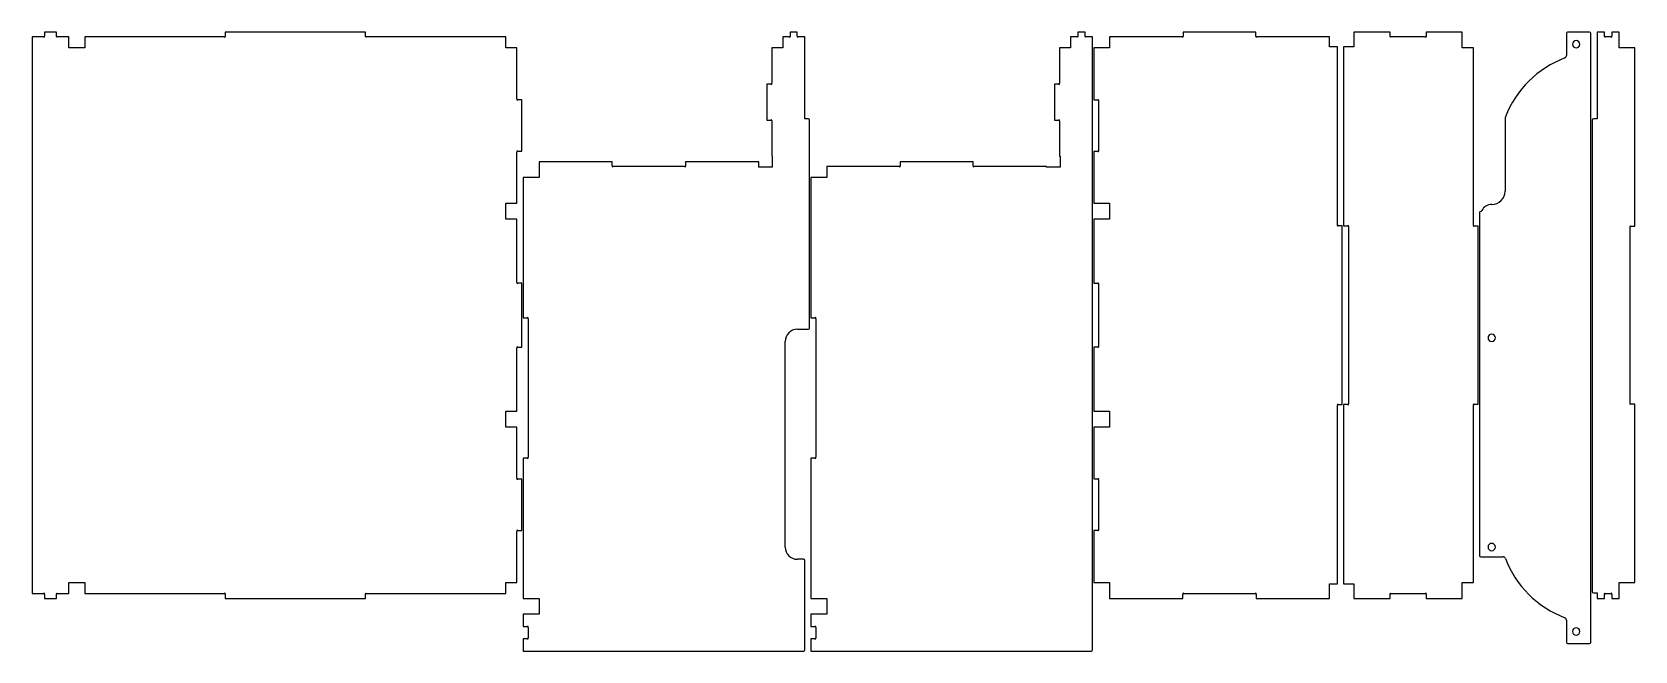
# Model space of a CAD drawing. Extents: x -429 to 880, y -72 to 434.
import ezdxf

# ---------------------------------------------------------------- set-up
doc = ezdxf.new("R2010")
doc.units = 0
doc.header["$MEASUREMENT"] = 0
doc.layers.add('MODELSKETCH_VISIBLE', color=7, linetype='CONTINUOUS')

# ---------------------------------------------------------------- blocks, each defined once
blk = doc.blocks.new('BLOCK_2')
at = {"layer": 'MODELSKETCH_VISIBLE', "color": 7}
blk.add_open_spline([(829.3, 423.6), (829.3, 425.3), (830.6, 426.6), (832.3, 426.6), (833.9, 426.6), (835.3, 425.3), (835.3, 423.6), (835.3, 422), (833.9, 420.6), (832.3, 420.6), (830.6, 420.6), (829.3, 422), (829.3, 423.6), (829.3, 423.6), (829.3, 423.6), (829.3, 423.6)], degree=3, knots=[0, 0, 0, 0, 1, 1, 1, 2, 2, 2, 3, 3, 3, 4, 4, 4, 5, 5, 5, 5], dxfattribs=at)
blk = doc.blocks.new('BLOCK_3')
at = {"layer": 'MODELSKETCH_VISIBLE', "color": 7}
blk.add_open_spline([(856, -25.4), (855.8, -25.2), (855.5, -25.2), (855.3, -25.4), (855.1, -25.6), (855.1, -25.9), (855.3, -26.1)], degree=3, knots=[0, 0, 0, 0, 1, 1, 1, 2, 2, 2, 2], dxfattribs=at)
blk = doc.blocks.new('BLOCK_4')
at = {"layer": 'MODELSKETCH_VISIBLE', "color": 7}
blk.add_lwpolyline([(855.3, -29.4), (855.3, -26.1)], dxfattribs=at)
blk = doc.blocks.new('BLOCK_5')
at = {"layer": 'MODELSKETCH_VISIBLE', "color": 7}
blk.add_lwpolyline([(849.3, -29.4), (855.3, -29.4)], dxfattribs=at)
blk = doc.blocks.new('BLOCK_6')
at = {"layer": 'MODELSKETCH_VISIBLE', "color": 7}
blk.add_lwpolyline([(849.3, -24.9), (849.3, -29.4)], dxfattribs=at)
blk = doc.blocks.new('BLOCK_7')
at = {"layer": 'MODELSKETCH_VISIBLE', "color": 7}
blk.add_lwpolyline([(846.3, -24.9), (849.3, -24.9)], dxfattribs=at)
blk = doc.blocks.new('BLOCK_8')
at = {"layer": 'MODELSKETCH_VISIBLE', "color": 7}
blk.add_open_spline([(845.3, -23.9), (845.3, -24.4), (845.7, -24.9), (846.3, -24.9)], degree=3, dxfattribs=at)
blk = doc.blocks.new('BLOCK_9')
at = {"layer": 'MODELSKETCH_VISIBLE', "color": 7}
blk.add_lwpolyline([(845.3, 361.6), (845.3, -23.9)], dxfattribs=at)
blk = doc.blocks.new('BLOCK_10')
at = {"layer": 'MODELSKETCH_VISIBLE', "color": 7}
blk.add_open_spline([(846.3, 362.6), (845.7, 362.6), (845.3, 362.2), (845.3, 361.6)], degree=3, dxfattribs=at)
blk = doc.blocks.new('BLOCK_11')
at = {"layer": 'MODELSKETCH_VISIBLE', "color": 7}
blk.add_lwpolyline([(849.3, 362.6), (846.3, 362.6)], dxfattribs=at)
blk = doc.blocks.new('BLOCK_12')
at = {"layer": 'MODELSKETCH_VISIBLE', "color": 7}
blk.add_lwpolyline([(849.3, 433.6), (849.3, 362.6)], dxfattribs=at)
blk = doc.blocks.new('BLOCK_13')
at = {"layer": 'MODELSKETCH_VISIBLE', "color": 7}
blk.add_lwpolyline([(855.3, 433.6), (849.3, 433.6)], dxfattribs=at)
blk = doc.blocks.new('BLOCK_14')
at = {"layer": 'MODELSKETCH_VISIBLE', "color": 7}
blk.add_lwpolyline([(855.3, 430.3), (855.3, 433.6)], dxfattribs=at)
blk = doc.blocks.new('BLOCK_15')
at = {"layer": 'MODELSKETCH_VISIBLE', "color": 7}
blk.add_open_spline([(855.3, 430.3), (855.1, 430.1), (855.1, 429.8), (855.3, 429.6), (855.5, 429.4), (855.8, 429.4), (856, 429.6)], degree=3, knots=[0, 0, 0, 0, 1, 1, 1, 2, 2, 2, 2], dxfattribs=at)
blk = doc.blocks.new('BLOCK_16')
at = {"layer": 'MODELSKETCH_VISIBLE', "color": 7}
blk.add_lwpolyline([(860.6, 429.6), (856, 429.6)], dxfattribs=at)
blk = doc.blocks.new('BLOCK_17')
at = {"layer": 'MODELSKETCH_VISIBLE', "color": 7}
blk.add_open_spline([(860.6, 429.6), (860.8, 429.4), (861.1, 429.4), (861.3, 429.6), (861.5, 429.8), (861.5, 430.1), (861.3, 430.3)], degree=3, knots=[0, 0, 0, 0, 1, 1, 1, 2, 2, 2, 2], dxfattribs=at)
blk = doc.blocks.new('BLOCK_18')
at = {"layer": 'MODELSKETCH_VISIBLE', "color": 7}
blk.add_lwpolyline([(861.3, 433.6), (861.3, 430.3)], dxfattribs=at)
blk = doc.blocks.new('BLOCK_19')
at = {"layer": 'MODELSKETCH_VISIBLE', "color": 7}
blk.add_lwpolyline([(867.3, 433.6), (861.3, 433.6)], dxfattribs=at)
blk = doc.blocks.new('BLOCK_20')
at = {"layer": 'MODELSKETCH_VISIBLE', "color": 7}
blk.add_lwpolyline([(867.3, 420.6), (867.3, 433.6)], dxfattribs=at)
blk = doc.blocks.new('BLOCK_21')
at = {"layer": 'MODELSKETCH_VISIBLE', "color": 7}
blk.add_lwpolyline([(880.3, 420.6), (867.3, 420.6)], dxfattribs=at)
blk = doc.blocks.new('BLOCK_22')
at = {"layer": 'MODELSKETCH_VISIBLE', "color": 7}
blk.add_lwpolyline([(880.3, 275), (880.3, 420.6)], dxfattribs=at)
blk = doc.blocks.new('BLOCK_23')
at = {"layer": 'MODELSKETCH_VISIBLE', "color": 7}
blk.add_lwpolyline([(877, 275), (880.3, 275)], dxfattribs=at)
blk = doc.blocks.new('BLOCK_24')
at = {"layer": 'MODELSKETCH_VISIBLE', "color": 7}
blk.add_open_spline([(877, 275), (876.8, 275.2), (876.5, 275.2), (876.3, 275), (876.1, 274.8), (876.1, 274.4), (876.3, 274.2)], degree=3, knots=[0, 0, 0, 0, 1, 1, 1, 2, 2, 2, 2], dxfattribs=at)
blk = doc.blocks.new('BLOCK_25')
at = {"layer": 'MODELSKETCH_VISIBLE', "color": 7}
blk.add_lwpolyline([(876.3, 130), (876.3, 274.2)], dxfattribs=at)
blk = doc.blocks.new('BLOCK_26')
at = {"layer": 'MODELSKETCH_VISIBLE', "color": 7}
blk.add_open_spline([(876.3, 130), (876.1, 129.8), (876.1, 129.5), (876.3, 129.3), (876.5, 129.1), (876.8, 129.1), (877, 129.3)], degree=3, knots=[0, 0, 0, 0, 1, 1, 1, 2, 2, 2, 2], dxfattribs=at)
blk = doc.blocks.new('BLOCK_27')
at = {"layer": 'MODELSKETCH_VISIBLE', "color": 7}
blk.add_lwpolyline([(880.3, 129.3), (877, 129.3)], dxfattribs=at)
blk = doc.blocks.new('BLOCK_28')
at = {"layer": 'MODELSKETCH_VISIBLE', "color": 7}
blk.add_lwpolyline([(880.3, -16.4), (880.3, 129.3)], dxfattribs=at)
blk = doc.blocks.new('BLOCK_29')
at = {"layer": 'MODELSKETCH_VISIBLE', "color": 7}
blk.add_lwpolyline([(867.3, -16.4), (880.3, -16.4)], dxfattribs=at)
blk = doc.blocks.new('BLOCK_30')
at = {"layer": 'MODELSKETCH_VISIBLE', "color": 7}
blk.add_lwpolyline([(867.3, -29.4), (867.3, -16.4)], dxfattribs=at)
blk = doc.blocks.new('BLOCK_31')
at = {"layer": 'MODELSKETCH_VISIBLE', "color": 7}
blk.add_lwpolyline([(861.3, -29.4), (867.3, -29.4)], dxfattribs=at)
blk = doc.blocks.new('BLOCK_32')
at = {"layer": 'MODELSKETCH_VISIBLE', "color": 7}
blk.add_lwpolyline([(861.3, -26.1), (861.3, -29.4)], dxfattribs=at)
blk = doc.blocks.new('BLOCK_33')
at = {"layer": 'MODELSKETCH_VISIBLE', "color": 7}
blk.add_open_spline([(861.3, -26.1), (861.5, -25.9), (861.5, -25.6), (861.3, -25.4), (861.1, -25.2), (860.8, -25.2), (860.6, -25.4)], degree=3, knots=[0, 0, 0, 0, 1, 1, 1, 2, 2, 2, 2], dxfattribs=at)
blk = doc.blocks.new('BLOCK_34')
at = {"layer": 'MODELSKETCH_VISIBLE', "color": 7}
blk.add_lwpolyline([(856, -25.4), (860.6, -25.4)], dxfattribs=at)
blk = doc.blocks.new('BLOCK_35')
at = {"layer": 'MODELSKETCH_VISIBLE', "color": 7}
blk.add_lwpolyline([(825.3, -66.4), (843.3, -66.4)], dxfattribs=at)
blk = doc.blocks.new('BLOCK_36')
at = {"layer": 'MODELSKETCH_VISIBLE', "color": 7}
blk.add_open_spline([(824.3, -65.4), (824.3, -65.9), (824.7, -66.4), (825.3, -66.4)], degree=3, dxfattribs=at)
blk = doc.blocks.new('BLOCK_37')
at = {"layer": 'MODELSKETCH_VISIBLE', "color": 7}
blk.add_lwpolyline([(824.3, -47.1), (824.3, -65.4)], dxfattribs=at)
blk = doc.blocks.new('BLOCK_38')
at = {"layer": 'MODELSKETCH_VISIBLE', "color": 7}
blk.add_open_spline([(824.3, -47.1), (824.3, -46.2), (823.8, -45.5), (823, -45.2)], degree=3, dxfattribs=at)
blk = doc.blocks.new('BLOCK_39')
at = {"layer": 'MODELSKETCH_VISIBLE', "color": 7}
blk.add_open_spline([(774.5, 3.3), (783, -19), (800.6, -36.7), (823, -45.2)], degree=3, dxfattribs=at)
blk = doc.blocks.new('BLOCK_40')
at = {"layer": 'MODELSKETCH_VISIBLE', "color": 7}
blk.add_open_spline([(774.5, 3.3), (774.2, 4.1), (773.4, 4.6), (772.6, 4.6)], degree=3, dxfattribs=at)
blk = doc.blocks.new('BLOCK_41')
at = {"layer": 'MODELSKETCH_VISIBLE', "color": 7}
blk.add_lwpolyline([(754.3, 4.6), (772.6, 4.6)], dxfattribs=at)
blk = doc.blocks.new('BLOCK_42')
at = {"layer": 'MODELSKETCH_VISIBLE', "color": 7}
blk.add_open_spline([(753.3, 5.6), (753.3, 5.1), (753.7, 4.6), (754.3, 4.6)], degree=3, dxfattribs=at)
blk = doc.blocks.new('BLOCK_43')
at = {"layer": 'MODELSKETCH_VISIBLE', "color": 7}
blk.add_lwpolyline([(753.3, 286), (753.3, 5.6)], dxfattribs=at)
blk = doc.blocks.new('BLOCK_44')
at = {"layer": 'MODELSKETCH_VISIBLE', "color": 7}
blk.add_open_spline([(754.3, 287), (753.7, 287), (753.3, 286.6), (753.3, 286)], degree=3, dxfattribs=at)
blk = doc.blocks.new('BLOCK_45')
at = {"layer": 'MODELSKETCH_VISIBLE', "color": 7}
blk.add_lwpolyline([(754.6, 287), (754.3, 287)], dxfattribs=at)
blk = doc.blocks.new('BLOCK_46')
at = {"layer": 'MODELSKETCH_VISIBLE', "color": 7}
blk.add_open_spline([(754.6, 287), (754.9, 287.2), (755.1, 287.5), (755.3, 287.8)], degree=3, dxfattribs=at)
blk = doc.blocks.new('BLOCK_47')
at = {"layer": 'MODELSKETCH_VISIBLE', "color": 7}
blk.add_open_spline([(763.2, 292.6), (759.9, 292.6), (756.8, 290.8), (755.3, 287.8)], degree=3, dxfattribs=at)
blk = doc.blocks.new('BLOCK_48')
at = {"layer": 'MODELSKETCH_VISIBLE', "color": 7}
blk.add_lwpolyline([(763.3, 292.6), (763.2, 292.6)], dxfattribs=at)
blk = doc.blocks.new('BLOCK_49')
at = {"layer": 'MODELSKETCH_VISIBLE', "color": 7}
blk.add_open_spline([(763.3, 292.6), (769.4, 292.6), (774.3, 297.5), (774.3, 303.6)], degree=3, dxfattribs=at)
blk = doc.blocks.new('BLOCK_50')
at = {"layer": 'MODELSKETCH_VISIBLE', "color": 7}
blk.add_lwpolyline([(774.3, 362.5), (774.3, 303.6)], dxfattribs=at)
blk = doc.blocks.new('BLOCK_51')
at = {"layer": 'MODELSKETCH_VISIBLE', "color": 7}
blk.add_open_spline([(774.6, 364.3), (774.4, 363.8), (774.3, 363.1), (774.3, 362.5)], degree=3, dxfattribs=at)
blk = doc.blocks.new('BLOCK_52')
at = {"layer": 'MODELSKETCH_VISIBLE', "color": 7}
blk.add_open_spline([(823, 412.4), (823.8, 412.7), (824.3, 413.5), (824.3, 414.3)], degree=3, dxfattribs=at)
blk = doc.blocks.new('BLOCK_53')
at = {"layer": 'MODELSKETCH_VISIBLE', "color": 7}
blk.add_lwpolyline([(824.3, 432.6), (824.3, 414.3)], dxfattribs=at)
blk = doc.blocks.new('BLOCK_54')
at = {"layer": 'MODELSKETCH_VISIBLE', "color": 7}
blk.add_open_spline([(825.3, 433.6), (824.7, 433.6), (824.3, 433.2), (824.3, 432.6)], degree=3, dxfattribs=at)
blk = doc.blocks.new('BLOCK_55')
at = {"layer": 'MODELSKETCH_VISIBLE', "color": 7}
blk.add_lwpolyline([(843.3, 433.6), (825.3, 433.6)], dxfattribs=at)
blk = doc.blocks.new('BLOCK_56')
at = {"layer": 'MODELSKETCH_VISIBLE', "color": 7}
blk.add_open_spline([(844.3, 432.6), (844.3, 433.2), (843.8, 433.6), (843.3, 433.6)], degree=3, dxfattribs=at)
blk = doc.blocks.new('BLOCK_57')
at = {"layer": 'MODELSKETCH_VISIBLE', "color": 7}
blk.add_lwpolyline([(844.3, -65.4), (844.3, 432.6)], dxfattribs=at)
blk = doc.blocks.new('BLOCK_58')
at = {"layer": 'MODELSKETCH_VISIBLE', "color": 7}
blk.add_open_spline([(843.3, -66.4), (843.8, -66.4), (844.3, -65.9), (844.3, -65.4)], degree=3, dxfattribs=at)
blk = doc.blocks.new('BLOCK_59')
at = {"layer": 'MODELSKETCH_VISIBLE', "color": 7}
blk.add_open_spline([(709.1, 429.6), (709.3, 429.4), (709.6, 429.4), (709.8, 429.6), (710, 429.8), (710, 430.1), (709.8, 430.3)], degree=3, knots=[0, 0, 0, 0, 1, 1, 1, 2, 2, 2, 2], dxfattribs=at)
blk = doc.blocks.new('BLOCK_60')
at = {"layer": 'MODELSKETCH_VISIBLE', "color": 7}
blk.add_lwpolyline([(709.8, 433.6), (709.8, 430.3)], dxfattribs=at)
blk = doc.blocks.new('BLOCK_61')
at = {"layer": 'MODELSKETCH_VISIBLE', "color": 7}
blk.add_lwpolyline([(739.3, 433.6), (709.8, 433.6)], dxfattribs=at)
blk = doc.blocks.new('BLOCK_62')
at = {"layer": 'MODELSKETCH_VISIBLE', "color": 7}
blk.add_lwpolyline([(739.3, 420.6), (739.3, 433.6)], dxfattribs=at)
blk = doc.blocks.new('BLOCK_63')
at = {"layer": 'MODELSKETCH_VISIBLE', "color": 7}
blk.add_lwpolyline([(748.3, 420.6), (739.3, 420.6)], dxfattribs=at)
blk = doc.blocks.new('BLOCK_64')
at = {"layer": 'MODELSKETCH_VISIBLE', "color": 7}
blk.add_lwpolyline([(748.3, 275.6), (748.3, 420.6)], dxfattribs=at)
blk = doc.blocks.new('BLOCK_65')
at = {"layer": 'MODELSKETCH_VISIBLE', "color": 7}
blk.add_open_spline([(748.3, 275.6), (748.1, 275.4), (748.1, 275.1), (748.3, 274.9), (748.5, 274.7), (748.8, 274.7), (749, 274.9)], degree=3, knots=[0, 0, 0, 0, 1, 1, 1, 2, 2, 2, 2], dxfattribs=at)
blk = doc.blocks.new('BLOCK_66')
at = {"layer": 'MODELSKETCH_VISIBLE', "color": 7}
blk.add_lwpolyline([(752.3, 274.9), (749, 274.9)], dxfattribs=at)
blk = doc.blocks.new('BLOCK_67')
at = {"layer": 'MODELSKETCH_VISIBLE', "color": 7}
blk.add_lwpolyline([(752.3, 129.4), (752.3, 274.9)], dxfattribs=at)
blk = doc.blocks.new('BLOCK_68')
at = {"layer": 'MODELSKETCH_VISIBLE', "color": 7}
blk.add_lwpolyline([(749, 129.4), (752.3, 129.4)], dxfattribs=at)
blk = doc.blocks.new('BLOCK_69')
at = {"layer": 'MODELSKETCH_VISIBLE', "color": 7}
blk.add_open_spline([(749, 129.4), (748.8, 129.6), (748.5, 129.6), (748.3, 129.4), (748.1, 129.2), (748.1, 128.9), (748.3, 128.7)], degree=3, knots=[0, 0, 0, 0, 1, 1, 1, 2, 2, 2, 2], dxfattribs=at)
blk = doc.blocks.new('BLOCK_70')
at = {"layer": 'MODELSKETCH_VISIBLE', "color": 7}
blk.add_lwpolyline([(748.3, -16.4), (748.3, 128.7)], dxfattribs=at)
blk = doc.blocks.new('BLOCK_71')
at = {"layer": 'MODELSKETCH_VISIBLE', "color": 7}
blk.add_lwpolyline([(739.3, -16.4), (748.3, -16.4)], dxfattribs=at)
blk = doc.blocks.new('BLOCK_72')
at = {"layer": 'MODELSKETCH_VISIBLE', "color": 7}
blk.add_lwpolyline([(739.3, -29.4), (739.3, -16.4)], dxfattribs=at)
blk = doc.blocks.new('BLOCK_73')
at = {"layer": 'MODELSKETCH_VISIBLE', "color": 7}
blk.add_lwpolyline([(709.8, -29.4), (739.3, -29.4)], dxfattribs=at)
blk = doc.blocks.new('BLOCK_74')
at = {"layer": 'MODELSKETCH_VISIBLE', "color": 7}
blk.add_lwpolyline([(709.8, -26.1), (709.8, -29.4)], dxfattribs=at)
blk = doc.blocks.new('BLOCK_75')
at = {"layer": 'MODELSKETCH_VISIBLE', "color": 7}
blk.add_open_spline([(709.8, -26.1), (710, -25.9), (710, -25.6), (709.8, -25.4), (709.6, -25.2), (709.3, -25.2), (709.1, -25.4)], degree=3, knots=[0, 0, 0, 0, 1, 1, 1, 2, 2, 2, 2], dxfattribs=at)
blk = doc.blocks.new('BLOCK_76')
at = {"layer": 'MODELSKETCH_VISIBLE', "color": 7}
blk.add_lwpolyline([(681, -25.4), (709.1, -25.4)], dxfattribs=at)
blk = doc.blocks.new('BLOCK_77')
at = {"layer": 'MODELSKETCH_VISIBLE', "color": 7}
blk.add_open_spline([(681, -25.4), (680.8, -25.2), (680.5, -25.2), (680.3, -25.4), (680.1, -25.6), (680.1, -25.9), (680.3, -26.1)], degree=3, knots=[0, 0, 0, 0, 1, 1, 1, 2, 2, 2, 2], dxfattribs=at)
blk = doc.blocks.new('BLOCK_78')
at = {"layer": 'MODELSKETCH_VISIBLE', "color": 7}
blk.add_lwpolyline([(680.3, -29.4), (680.3, -26.1)], dxfattribs=at)
blk = doc.blocks.new('BLOCK_79')
at = {"layer": 'MODELSKETCH_VISIBLE', "color": 7}
blk.add_lwpolyline([(650.8, -29.4), (680.3, -29.4)], dxfattribs=at)
blk = doc.blocks.new('BLOCK_80')
at = {"layer": 'MODELSKETCH_VISIBLE', "color": 7}
blk.add_lwpolyline([(650.8, -17.4), (650.8, -29.4)], dxfattribs=at)
blk = doc.blocks.new('BLOCK_81')
at = {"layer": 'MODELSKETCH_VISIBLE', "color": 7}
blk.add_lwpolyline([(642.3, -17.4), (650.8, -17.4)], dxfattribs=at)
blk = doc.blocks.new('BLOCK_82')
at = {"layer": 'MODELSKETCH_VISIBLE', "color": 7}
blk.add_lwpolyline([(642.3, 129), (642.3, -17.4)], dxfattribs=at)
blk = doc.blocks.new('BLOCK_83')
at = {"layer": 'MODELSKETCH_VISIBLE', "color": 7}
blk.add_lwpolyline([(645.6, 129), (642.3, 129)], dxfattribs=at)
blk = doc.blocks.new('BLOCK_84')
at = {"layer": 'MODELSKETCH_VISIBLE', "color": 7}
blk.add_open_spline([(645.6, 129), (645.8, 128.8), (646.1, 128.8), (646.3, 129), (646.5, 129.2), (646.5, 129.5), (646.3, 129.7)], degree=3, knots=[0, 0, 0, 0, 1, 1, 1, 2, 2, 2, 2], dxfattribs=at)
blk = doc.blocks.new('BLOCK_85')
at = {"layer": 'MODELSKETCH_VISIBLE', "color": 7}
blk.add_lwpolyline([(646.3, 274.6), (646.3, 129.7)], dxfattribs=at)
blk = doc.blocks.new('BLOCK_86')
at = {"layer": 'MODELSKETCH_VISIBLE', "color": 7}
blk.add_open_spline([(646.3, 274.6), (646.5, 274.8), (646.5, 275.1), (646.3, 275.3), (646.1, 275.5), (645.8, 275.5), (645.6, 275.3)], degree=3, knots=[0, 0, 0, 0, 1, 1, 1, 2, 2, 2, 2], dxfattribs=at)
blk = doc.blocks.new('BLOCK_87')
at = {"layer": 'MODELSKETCH_VISIBLE', "color": 7}
blk.add_lwpolyline([(642.3, 275.3), (645.6, 275.3)], dxfattribs=at)
blk = doc.blocks.new('BLOCK_88')
at = {"layer": 'MODELSKETCH_VISIBLE', "color": 7}
blk.add_lwpolyline([(642.3, 421.6), (642.3, 275.3)], dxfattribs=at)
blk = doc.blocks.new('BLOCK_89')
at = {"layer": 'MODELSKETCH_VISIBLE', "color": 7}
blk.add_lwpolyline([(650.8, 421.6), (642.3, 421.6)], dxfattribs=at)
blk = doc.blocks.new('BLOCK_90')
at = {"layer": 'MODELSKETCH_VISIBLE', "color": 7}
blk.add_lwpolyline([(650.8, 433.6), (650.8, 421.6)], dxfattribs=at)
blk = doc.blocks.new('BLOCK_91')
at = {"layer": 'MODELSKETCH_VISIBLE', "color": 7}
blk.add_lwpolyline([(680.3, 433.6), (650.8, 433.6)], dxfattribs=at)
blk = doc.blocks.new('BLOCK_92')
at = {"layer": 'MODELSKETCH_VISIBLE', "color": 7}
blk.add_lwpolyline([(680.3, 430.3), (680.3, 433.6)], dxfattribs=at)
blk = doc.blocks.new('BLOCK_93')
at = {"layer": 'MODELSKETCH_VISIBLE', "color": 7}
blk.add_open_spline([(680.3, 430.3), (680.1, 430.1), (680.1, 429.8), (680.3, 429.6), (680.5, 429.4), (680.8, 429.4), (681, 429.6)], degree=3, knots=[0, 0, 0, 0, 1, 1, 1, 2, 2, 2, 2], dxfattribs=at)
blk = doc.blocks.new('BLOCK_94')
at = {"layer": 'MODELSKETCH_VISIBLE', "color": 7}
blk.add_lwpolyline([(709.1, 429.6), (681, 429.6)], dxfattribs=at)
blk = doc.blocks.new('BLOCK_95')
at = {"layer": 'MODELSKETCH_VISIBLE', "color": 7}
blk.add_lwpolyline([(438.3, 420.6), (438.3, 378.3)], dxfattribs=at)
blk = doc.blocks.new('BLOCK_96')
at = {"layer": 'MODELSKETCH_VISIBLE', "color": 7}
blk.add_lwpolyline([(451.3, 420.6), (438.3, 420.6)], dxfattribs=at)
blk = doc.blocks.new('BLOCK_97')
at = {"layer": 'MODELSKETCH_VISIBLE', "color": 7}
blk.add_lwpolyline([(451.3, 429.6), (451.3, 420.6)], dxfattribs=at)
blk = doc.blocks.new('BLOCK_98')
at = {"layer": 'MODELSKETCH_VISIBLE', "color": 7}
blk.add_lwpolyline([(510.5, 429.6), (451.3, 429.6)], dxfattribs=at)
blk = doc.blocks.new('BLOCK_99')
at = {"layer": 'MODELSKETCH_VISIBLE', "color": 7}
blk.add_open_spline([(510.5, 429.6), (510.7, 429.4), (511, 429.4), (511.2, 429.6), (511.4, 429.8), (511.4, 430.1), (511.2, 430.3)], degree=3, knots=[0, 0, 0, 0, 1, 1, 1, 2, 2, 2, 2], dxfattribs=at)
blk = doc.blocks.new('BLOCK_100')
at = {"layer": 'MODELSKETCH_VISIBLE', "color": 7}
blk.add_lwpolyline([(511.2, 433.6), (511.2, 430.3)], dxfattribs=at)
blk = doc.blocks.new('BLOCK_101')
at = {"layer": 'MODELSKETCH_VISIBLE', "color": 7}
blk.add_lwpolyline([(570.8, 433.6), (511.2, 433.6)], dxfattribs=at)
blk = doc.blocks.new('BLOCK_102')
at = {"layer": 'MODELSKETCH_VISIBLE', "color": 7}
blk.add_lwpolyline([(570.8, 430.3), (570.8, 433.6)], dxfattribs=at)
blk = doc.blocks.new('BLOCK_103')
at = {"layer": 'MODELSKETCH_VISIBLE', "color": 7}
blk.add_open_spline([(570.8, 430.3), (570.6, 430.1), (570.6, 429.8), (570.8, 429.6), (571, 429.4), (571.4, 429.4), (571.6, 429.6)], degree=3, knots=[0, 0, 0, 0, 1, 1, 1, 2, 2, 2, 2], dxfattribs=at)
blk = doc.blocks.new('BLOCK_104')
at = {"layer": 'MODELSKETCH_VISIBLE', "color": 7}
blk.add_lwpolyline([(630.8, 429.6), (571.6, 429.6)], dxfattribs=at)
blk = doc.blocks.new('BLOCK_105')
at = {"layer": 'MODELSKETCH_VISIBLE', "color": 7}
blk.add_lwpolyline([(630.8, 421.6), (630.8, 429.6)], dxfattribs=at)
blk = doc.blocks.new('BLOCK_106')
at = {"layer": 'MODELSKETCH_VISIBLE', "color": 7}
blk.add_lwpolyline([(637.3, 421.6), (630.8, 421.6)], dxfattribs=at)
blk = doc.blocks.new('BLOCK_107')
at = {"layer": 'MODELSKETCH_VISIBLE', "color": 7}
blk.add_lwpolyline([(637.3, 275.9), (637.3, 421.6)], dxfattribs=at)
blk = doc.blocks.new('BLOCK_108')
at = {"layer": 'MODELSKETCH_VISIBLE', "color": 7}
blk.add_open_spline([(637.3, 275.9), (637.1, 275.7), (637.1, 275.4), (637.3, 275.2), (637.5, 275), (637.8, 275), (638, 275.2)], degree=3, knots=[0, 0, 0, 0, 1, 1, 1, 2, 2, 2, 2], dxfattribs=at)
blk = doc.blocks.new('BLOCK_109')
at = {"layer": 'MODELSKETCH_VISIBLE', "color": 7}
blk.add_lwpolyline([(641.3, 275.2), (638, 275.2)], dxfattribs=at)
blk = doc.blocks.new('BLOCK_110')
at = {"layer": 'MODELSKETCH_VISIBLE', "color": 7}
blk.add_lwpolyline([(641.3, 129.1), (641.3, 275.2)], dxfattribs=at)
blk = doc.blocks.new('BLOCK_111')
at = {"layer": 'MODELSKETCH_VISIBLE', "color": 7}
blk.add_lwpolyline([(638, 129.1), (641.3, 129.1)], dxfattribs=at)
blk = doc.blocks.new('BLOCK_112')
at = {"layer": 'MODELSKETCH_VISIBLE', "color": 7}
blk.add_open_spline([(638, 129.1), (637.8, 129.3), (637.5, 129.3), (637.3, 129.1), (637.1, 128.9), (637.1, 128.5), (637.3, 128.3)], degree=3, knots=[0, 0, 0, 0, 1, 1, 1, 2, 2, 2, 2], dxfattribs=at)
blk = doc.blocks.new('BLOCK_113')
at = {"layer": 'MODELSKETCH_VISIBLE', "color": 7}
blk.add_lwpolyline([(637.3, -17.4), (637.3, 128.3)], dxfattribs=at)
blk = doc.blocks.new('BLOCK_114')
at = {"layer": 'MODELSKETCH_VISIBLE', "color": 7}
blk.add_lwpolyline([(630.8, -17.4), (637.3, -17.4)], dxfattribs=at)
blk = doc.blocks.new('BLOCK_115')
at = {"layer": 'MODELSKETCH_VISIBLE', "color": 7}
blk.add_lwpolyline([(630.8, -29.4), (630.8, -17.4)], dxfattribs=at)
blk = doc.blocks.new('BLOCK_116')
at = {"layer": 'MODELSKETCH_VISIBLE', "color": 7}
blk.add_lwpolyline([(570.9, -29.4), (630.8, -29.4)], dxfattribs=at)
blk = doc.blocks.new('BLOCK_117')
at = {"layer": 'MODELSKETCH_VISIBLE', "color": 7}
blk.add_lwpolyline([(570.9, -26.1), (570.9, -29.4)], dxfattribs=at)
blk = doc.blocks.new('BLOCK_118')
at = {"layer": 'MODELSKETCH_VISIBLE', "color": 7}
blk.add_open_spline([(570.9, -26.1), (571.1, -25.9), (571.1, -25.6), (570.9, -25.4), (570.7, -25.2), (570.4, -25.2), (570.2, -25.4)], degree=3, knots=[0, 0, 0, 0, 1, 1, 1, 2, 2, 2, 2], dxfattribs=at)
blk = doc.blocks.new('BLOCK_119')
at = {"layer": 'MODELSKETCH_VISIBLE', "color": 7}
blk.add_lwpolyline([(511.8, -25.4), (570.2, -25.4)], dxfattribs=at)
blk = doc.blocks.new('BLOCK_120')
at = {"layer": 'MODELSKETCH_VISIBLE', "color": 7}
blk.add_open_spline([(511.8, -25.4), (511.6, -25.2), (511.3, -25.2), (511.1, -25.4), (510.9, -25.6), (510.9, -25.9), (511.1, -26.1)], degree=3, knots=[0, 0, 0, 0, 1, 1, 1, 2, 2, 2, 2], dxfattribs=at)
blk = doc.blocks.new('BLOCK_121')
at = {"layer": 'MODELSKETCH_VISIBLE', "color": 7}
blk.add_lwpolyline([(511.1, -29.4), (511.1, -26.1)], dxfattribs=at)
blk = doc.blocks.new('BLOCK_122')
at = {"layer": 'MODELSKETCH_VISIBLE', "color": 7}
blk.add_lwpolyline([(451.3, -29.4), (511.1, -29.4)], dxfattribs=at)
blk = doc.blocks.new('BLOCK_123')
at = {"layer": 'MODELSKETCH_VISIBLE', "color": 7}
blk.add_lwpolyline([(451.3, -16.4), (451.3, -29.4)], dxfattribs=at)
blk = doc.blocks.new('BLOCK_124')
at = {"layer": 'MODELSKETCH_VISIBLE', "color": 7}
blk.add_lwpolyline([(438.3, -16.4), (451.3, -16.4)], dxfattribs=at)
blk = doc.blocks.new('BLOCK_125')
at = {"layer": 'MODELSKETCH_VISIBLE', "color": 7}
blk.add_lwpolyline([(438.3, 26), (438.3, -16.4)], dxfattribs=at)
blk = doc.blocks.new('BLOCK_126')
at = {"layer": 'MODELSKETCH_VISIBLE', "color": 7}
blk.add_lwpolyline([(441.6, 26), (438.3, 26)], dxfattribs=at)
blk = doc.blocks.new('BLOCK_127')
at = {"layer": 'MODELSKETCH_VISIBLE', "color": 7}
blk.add_open_spline([(441.6, 26), (441.8, 25.8), (442.1, 25.8), (442.3, 26), (442.5, 26.2), (442.5, 26.5), (442.3, 26.7)], degree=3, knots=[0, 0, 0, 0, 1, 1, 1, 2, 2, 2, 2], dxfattribs=at)
blk = doc.blocks.new('BLOCK_128')
at = {"layer": 'MODELSKETCH_VISIBLE', "color": 7}
blk.add_lwpolyline([(442.3, 67.6), (442.3, 26.7)], dxfattribs=at)
blk = doc.blocks.new('BLOCK_129')
at = {"layer": 'MODELSKETCH_VISIBLE', "color": 7}
blk.add_open_spline([(442.3, 67.6), (442.5, 67.8), (442.5, 68.1), (442.3, 68.3), (442.1, 68.5), (441.8, 68.5), (441.6, 68.3)], degree=3, knots=[0, 0, 0, 0, 1, 1, 1, 2, 2, 2, 2], dxfattribs=at)
blk = doc.blocks.new('BLOCK_130')
at = {"layer": 'MODELSKETCH_VISIBLE', "color": 7}
blk.add_open_spline([(760.3, 183.6), (760.3, 185.3), (761.6, 186.6), (763.3, 186.6), (764.9, 186.6), (766.3, 185.3), (766.3, 183.6), (766.3, 182), (764.9, 180.6), (763.3, 180.6), (761.6, 180.6), (760.3, 182), (760.3, 183.6), (760.3, 183.6), (760.3, 183.6), (760.3, 183.6)], degree=3, knots=[0, 0, 0, 0, 1, 1, 1, 2, 2, 2, 3, 3, 3, 4, 4, 4, 5, 5, 5, 5], dxfattribs=at)
blk = doc.blocks.new('BLOCK_131')
at = {"layer": 'MODELSKETCH_VISIBLE', "color": 7}
blk.add_lwpolyline([(438.3, 68.3), (441.6, 68.3)], dxfattribs=at)
blk = doc.blocks.new('BLOCK_132')
at = {"layer": 'MODELSKETCH_VISIBLE', "color": 7}
blk.add_lwpolyline([(438.3, 110.6), (438.3, 68.3)], dxfattribs=at)
blk = doc.blocks.new('BLOCK_133')
at = {"layer": 'MODELSKETCH_VISIBLE', "color": 7}
blk.add_lwpolyline([(451.3, 110.6), (438.3, 110.6)], dxfattribs=at)
blk = doc.blocks.new('BLOCK_134')
at = {"layer": 'MODELSKETCH_VISIBLE', "color": 7}
blk.add_lwpolyline([(451.3, 123.6), (451.3, 110.6)], dxfattribs=at)
blk = doc.blocks.new('BLOCK_135')
at = {"layer": 'MODELSKETCH_VISIBLE', "color": 7}
blk.add_lwpolyline([(438.3, 123.6), (451.3, 123.6)], dxfattribs=at)
blk = doc.blocks.new('BLOCK_136')
at = {"layer": 'MODELSKETCH_VISIBLE', "color": 7}
blk.add_lwpolyline([(438.3, 176), (438.3, 123.6)], dxfattribs=at)
blk = doc.blocks.new('BLOCK_137')
at = {"layer": 'MODELSKETCH_VISIBLE', "color": 7}
blk.add_lwpolyline([(441.6, 176), (438.3, 176)], dxfattribs=at)
blk = doc.blocks.new('BLOCK_138')
at = {"layer": 'MODELSKETCH_VISIBLE', "color": 7}
blk.add_open_spline([(441.6, 176), (441.8, 175.8), (442.1, 175.8), (442.3, 176), (442.5, 176.2), (442.5, 176.5), (442.3, 176.7)], degree=3, knots=[0, 0, 0, 0, 1, 1, 1, 2, 2, 2, 2], dxfattribs=at)
blk = doc.blocks.new('BLOCK_139')
at = {"layer": 'MODELSKETCH_VISIBLE', "color": 7}
blk.add_lwpolyline([(442.3, 227.6), (442.3, 176.7)], dxfattribs=at)
blk = doc.blocks.new('BLOCK_140')
at = {"layer": 'MODELSKETCH_VISIBLE', "color": 7}
blk.add_open_spline([(442.3, 227.6), (442.5, 227.8), (442.5, 228.1), (442.3, 228.3), (442.1, 228.5), (441.8, 228.5), (441.6, 228.3)], degree=3, knots=[0, 0, 0, 0, 1, 1, 1, 2, 2, 2, 2], dxfattribs=at)
blk = doc.blocks.new('BLOCK_141')
at = {"layer": 'MODELSKETCH_VISIBLE', "color": 7}
blk.add_lwpolyline([(438.3, 228.3), (441.6, 228.3)], dxfattribs=at)
blk = doc.blocks.new('BLOCK_142')
at = {"layer": 'MODELSKETCH_VISIBLE', "color": 7}
blk.add_lwpolyline([(438.3, 280.6), (438.3, 228.3)], dxfattribs=at)
blk = doc.blocks.new('BLOCK_143')
at = {"layer": 'MODELSKETCH_VISIBLE', "color": 7}
blk.add_lwpolyline([(451.3, 280.6), (438.3, 280.6)], dxfattribs=at)
blk = doc.blocks.new('BLOCK_144')
at = {"layer": 'MODELSKETCH_VISIBLE', "color": 7}
blk.add_lwpolyline([(451.3, 293.6), (451.3, 280.6)], dxfattribs=at)
blk = doc.blocks.new('BLOCK_145')
at = {"layer": 'MODELSKETCH_VISIBLE', "color": 7}
blk.add_lwpolyline([(438.3, 293.6), (451.3, 293.6)], dxfattribs=at)
blk = doc.blocks.new('BLOCK_146')
at = {"layer": 'MODELSKETCH_VISIBLE', "color": 7}
blk.add_lwpolyline([(438.3, 336), (438.3, 293.6)], dxfattribs=at)
blk = doc.blocks.new('BLOCK_147')
at = {"layer": 'MODELSKETCH_VISIBLE', "color": 7}
blk.add_lwpolyline([(441.6, 336), (438.3, 336)], dxfattribs=at)
blk = doc.blocks.new('BLOCK_148')
at = {"layer": 'MODELSKETCH_VISIBLE', "color": 7}
blk.add_open_spline([(441.6, 336), (441.8, 335.8), (442.1, 335.8), (442.3, 336), (442.5, 336.2), (442.5, 336.5), (442.3, 336.7)], degree=3, knots=[0, 0, 0, 0, 1, 1, 1, 2, 2, 2, 2], dxfattribs=at)
blk = doc.blocks.new('BLOCK_149')
at = {"layer": 'MODELSKETCH_VISIBLE', "color": 7}
blk.add_lwpolyline([(442.3, 377.6), (442.3, 336.7)], dxfattribs=at)
blk = doc.blocks.new('BLOCK_150')
at = {"layer": 'MODELSKETCH_VISIBLE', "color": 7}
blk.add_open_spline([(442.3, 377.6), (442.5, 377.8), (442.5, 378.1), (442.3, 378.3), (442.1, 378.5), (441.8, 378.5), (441.6, 378.3)], degree=3, knots=[0, 0, 0, 0, 1, 1, 1, 2, 2, 2, 2], dxfattribs=at)
blk = doc.blocks.new('BLOCK_151')
at = {"layer": 'MODELSKETCH_VISIBLE', "color": 7}
blk.add_lwpolyline([(438.3, 378.3), (441.6, 378.3)], dxfattribs=at)
blk = doc.blocks.new('BLOCK_152')
at = {"layer": 'MODELSKETCH_VISIBLE', "color": 7}
blk.add_open_spline([(211.3, -53.1), (211.5, -52.9), (211.5, -52.6), (211.3, -52.4), (211.1, -52.2), (210.8, -52.2), (210.6, -52.4)], degree=3, knots=[0, 0, 0, 0, 1, 1, 1, 2, 2, 2, 2], dxfattribs=at)
blk = doc.blocks.new('BLOCK_153')
at = {"layer": 'MODELSKETCH_VISIBLE', "color": 7}
blk.add_lwpolyline([(207.3, -52.4), (210.6, -52.4)], dxfattribs=at)
blk = doc.blocks.new('BLOCK_154')
at = {"layer": 'MODELSKETCH_VISIBLE', "color": 7}
blk.add_lwpolyline([(207.3, -42.4), (207.3, -52.4)], dxfattribs=at)
blk = doc.blocks.new('BLOCK_155')
at = {"layer": 'MODELSKETCH_VISIBLE', "color": 7}
blk.add_lwpolyline([(220.3, -42.4), (207.3, -42.4)], dxfattribs=at)
blk = doc.blocks.new('BLOCK_156')
at = {"layer": 'MODELSKETCH_VISIBLE', "color": 7}
blk.add_lwpolyline([(220.3, -29.4), (220.3, -42.4)], dxfattribs=at)
blk = doc.blocks.new('BLOCK_157')
at = {"layer": 'MODELSKETCH_VISIBLE', "color": 7}
blk.add_lwpolyline([(207.3, -29.4), (220.3, -29.4)], dxfattribs=at)
blk = doc.blocks.new('BLOCK_158')
at = {"layer": 'MODELSKETCH_VISIBLE', "color": 7}
blk.add_lwpolyline([(207.3, 85.3), (207.3, -29.4)], dxfattribs=at)
blk = doc.blocks.new('BLOCK_159')
at = {"layer": 'MODELSKETCH_VISIBLE', "color": 7}
blk.add_lwpolyline([(210.6, 85.3), (207.3, 85.3)], dxfattribs=at)
blk = doc.blocks.new('BLOCK_160')
at = {"layer": 'MODELSKETCH_VISIBLE', "color": 7}
blk.add_open_spline([(210.6, 85.3), (210.8, 85.1), (211.1, 85.1), (211.3, 85.3), (211.5, 85.5), (211.5, 85.8), (211.3, 86)], degree=3, knots=[0, 0, 0, 0, 1, 1, 1, 2, 2, 2, 2], dxfattribs=at)
blk = doc.blocks.new('BLOCK_161')
at = {"layer": 'MODELSKETCH_VISIBLE', "color": 7}
blk.add_lwpolyline([(211.3, 199.2), (211.3, 86)], dxfattribs=at)
blk = doc.blocks.new('BLOCK_162')
at = {"layer": 'MODELSKETCH_VISIBLE', "color": 7}
blk.add_open_spline([(211.3, 199.2), (211.5, 199.4), (211.5, 199.8), (211.3, 200), (211.1, 200.2), (210.8, 200.2), (210.6, 200)], degree=3, knots=[0, 0, 0, 0, 1, 1, 1, 2, 2, 2, 2], dxfattribs=at)
blk = doc.blocks.new('BLOCK_163')
at = {"layer": 'MODELSKETCH_VISIBLE', "color": 7}
blk.add_lwpolyline([(206.3, 191.6), (206.3, 361.6)], dxfattribs=at)
blk = doc.blocks.new('BLOCK_164')
at = {"layer": 'MODELSKETCH_VISIBLE', "color": 7}
blk.add_open_spline([(206.3, 361.6), (206.3, 362.2), (205.8, 362.6), (205.3, 362.6)], degree=3, dxfattribs=at)
blk = doc.blocks.new('BLOCK_165')
at = {"layer": 'MODELSKETCH_VISIBLE', "color": 7}
blk.add_lwpolyline([(205.3, 362.6), (202.3, 362.6)], dxfattribs=at)
blk = doc.blocks.new('BLOCK_166')
at = {"layer": 'MODELSKETCH_VISIBLE', "color": 7}
blk.add_lwpolyline([(202.3, 362.6), (202.3, 429.6)], dxfattribs=at)
blk = doc.blocks.new('BLOCK_167')
at = {"layer": 'MODELSKETCH_VISIBLE', "color": 7}
blk.add_lwpolyline([(202.3, 429.6), (196.9, 429.6)], dxfattribs=at)
blk = doc.blocks.new('BLOCK_168')
at = {"layer": 'MODELSKETCH_VISIBLE', "color": 7}
blk.add_open_spline([(196.2, 430.3), (196, 430.1), (196, 429.8), (196.2, 429.6), (196.4, 429.4), (196.7, 429.4), (196.9, 429.6)], degree=3, knots=[0, 0, 0, 0, 1, 1, 1, 2, 2, 2, 2], dxfattribs=at)
blk = doc.blocks.new('BLOCK_169')
at = {"layer": 'MODELSKETCH_VISIBLE', "color": 7}
blk.add_lwpolyline([(196.2, 430.3), (196.2, 433.6)], dxfattribs=at)
blk = doc.blocks.new('BLOCK_170')
at = {"layer": 'MODELSKETCH_VISIBLE', "color": 7}
blk.add_lwpolyline([(196.2, 433.6), (190.4, 433.6)], dxfattribs=at)
blk = doc.blocks.new('BLOCK_171')
at = {"layer": 'MODELSKETCH_VISIBLE', "color": 7}
blk.add_lwpolyline([(190.4, 433.6), (190.4, 430.3)], dxfattribs=at)
blk = doc.blocks.new('BLOCK_172')
at = {"layer": 'MODELSKETCH_VISIBLE', "color": 7}
blk.add_open_spline([(189.7, 429.6), (189.9, 429.4), (190.2, 429.4), (190.4, 429.6), (190.6, 429.8), (190.6, 430.1), (190.4, 430.3)], degree=3, knots=[0, 0, 0, 0, 1, 1, 1, 2, 2, 2, 2], dxfattribs=at)
blk = doc.blocks.new('BLOCK_173')
at = {"layer": 'MODELSKETCH_VISIBLE', "color": 7}
blk.add_lwpolyline([(189.7, 429.6), (184.3, 429.6)], dxfattribs=at)
blk = doc.blocks.new('BLOCK_174')
at = {"layer": 'MODELSKETCH_VISIBLE', "color": 7}
blk.add_lwpolyline([(184.3, 429.6), (184.3, 420.6)], dxfattribs=at)
blk = doc.blocks.new('BLOCK_175')
at = {"layer": 'MODELSKETCH_VISIBLE', "color": 7}
blk.add_lwpolyline([(184.3, 420.6), (175.3, 420.6)], dxfattribs=at)
blk = doc.blocks.new('BLOCK_176')
at = {"layer": 'MODELSKETCH_VISIBLE', "color": 7}
blk.add_lwpolyline([(175.3, 420.6), (175.3, 391.7)], dxfattribs=at)
blk = doc.blocks.new('BLOCK_177')
at = {"layer": 'MODELSKETCH_VISIBLE', "color": 7}
blk.add_open_spline([(174.6, 391), (174.8, 390.8), (175.1, 390.8), (175.3, 391), (175.5, 391.2), (175.5, 391.5), (175.3, 391.7)], degree=3, knots=[0, 0, 0, 0, 1, 1, 1, 2, 2, 2, 2], dxfattribs=at)
blk = doc.blocks.new('BLOCK_178')
at = {"layer": 'MODELSKETCH_VISIBLE', "color": 7}
blk.add_lwpolyline([(174.6, 391), (171.3, 391)], dxfattribs=at)
blk = doc.blocks.new('BLOCK_179')
at = {"layer": 'MODELSKETCH_VISIBLE', "color": 7}
blk.add_lwpolyline([(171.3, 391), (171.3, 361.7)], dxfattribs=at)
blk = doc.blocks.new('BLOCK_180')
at = {"layer": 'MODELSKETCH_VISIBLE', "color": 7}
blk.add_lwpolyline([(171.3, 361.7), (174.6, 361.7)], dxfattribs=at)
blk = doc.blocks.new('BLOCK_181')
at = {"layer": 'MODELSKETCH_VISIBLE', "color": 7}
blk.add_open_spline([(175.3, 361), (175.5, 361.2), (175.5, 361.5), (175.3, 361.7), (175.1, 361.9), (174.8, 361.9), (174.6, 361.7)], degree=3, knots=[0, 0, 0, 0, 1, 1, 1, 2, 2, 2, 2], dxfattribs=at)
blk = doc.blocks.new('BLOCK_182')
at = {"layer": 'MODELSKETCH_VISIBLE', "color": 7}
blk.add_lwpolyline([(175.3, 361), (175.3, 332.1)], dxfattribs=at)
blk = doc.blocks.new('BLOCK_183')
at = {"layer": 'MODELSKETCH_VISIBLE', "color": 7}
blk.add_lwpolyline([(175.3, 332.1), (175.8, 332.1)], dxfattribs=at)
blk = doc.blocks.new('BLOCK_184')
at = {"layer": 'MODELSKETCH_VISIBLE', "color": 7}
blk.add_lwpolyline([(175.8, 323.1), (164.8, 323.1)], dxfattribs=at)
blk = doc.blocks.new('BLOCK_185')
at = {"layer": 'MODELSKETCH_VISIBLE', "color": 7}
blk.add_lwpolyline([(164.8, 323.1), (164.8, 327.6)], dxfattribs=at)
blk = doc.blocks.new('BLOCK_186')
at = {"layer": 'MODELSKETCH_VISIBLE', "color": 7}
blk.add_lwpolyline([(164.8, 327.6), (104.9, 327.6)], dxfattribs=at)
blk = doc.blocks.new('BLOCK_187')
at = {"layer": 'MODELSKETCH_VISIBLE', "color": 7}
blk.add_lwpolyline([(104.9, 327.6), (104.9, 324.3)], dxfattribs=at)
blk = doc.blocks.new('BLOCK_188')
at = {"layer": 'MODELSKETCH_VISIBLE', "color": 7}
blk.add_open_spline([(104.2, 323.6), (104.4, 323.4), (104.7, 323.4), (104.9, 323.6), (105.1, 323.8), (105.1, 324.1), (104.9, 324.3)], degree=3, knots=[0, 0, 0, 0, 1, 1, 1, 2, 2, 2, 2], dxfattribs=at)
blk = doc.blocks.new('BLOCK_189')
at = {"layer": 'MODELSKETCH_VISIBLE', "color": 7}
blk.add_lwpolyline([(104.2, 323.6), (45.8, 323.6)], dxfattribs=at)
blk = doc.blocks.new('BLOCK_190')
at = {"layer": 'MODELSKETCH_VISIBLE', "color": 7}
blk.add_open_spline([(45.1, 324.3), (44.9, 324.1), (44.9, 323.8), (45.1, 323.6), (45.3, 323.4), (45.6, 323.4), (45.8, 323.6)], degree=3, knots=[0, 0, 0, 0, 1, 1, 1, 2, 2, 2, 2], dxfattribs=at)
blk = doc.blocks.new('BLOCK_191')
at = {"layer": 'MODELSKETCH_VISIBLE', "color": 7}
blk.add_lwpolyline([(45.1, 324.3), (45.1, 327.6)], dxfattribs=at)
blk = doc.blocks.new('BLOCK_192')
at = {"layer": 'MODELSKETCH_VISIBLE', "color": 7}
blk.add_lwpolyline([(45.1, 327.6), (-14.7, 327.6)], dxfattribs=at)
blk = doc.blocks.new('BLOCK_193')
at = {"layer": 'MODELSKETCH_VISIBLE', "color": 7}
blk.add_lwpolyline([(-14.7, 327.6), (-14.7, 314.6)], dxfattribs=at)
blk = doc.blocks.new('BLOCK_194')
at = {"layer": 'MODELSKETCH_VISIBLE', "color": 7}
blk.add_lwpolyline([(-14.7, 314.6), (-27.7, 314.6)], dxfattribs=at)
blk = doc.blocks.new('BLOCK_195')
at = {"layer": 'MODELSKETCH_VISIBLE', "color": 7}
blk.add_lwpolyline([(-27.7, 314.6), (-27.7, 200)], dxfattribs=at)
blk = doc.blocks.new('BLOCK_196')
at = {"layer": 'MODELSKETCH_VISIBLE', "color": 7}
blk.add_lwpolyline([(-27.7, 200), (-24.4, 200)], dxfattribs=at)
blk = doc.blocks.new('BLOCK_197')
at = {"layer": 'MODELSKETCH_VISIBLE', "color": 7}
blk.add_open_spline([(-23.7, 199.2), (-23.5, 199.4), (-23.5, 199.8), (-23.7, 200), (-23.9, 200.2), (-24.2, 200.2), (-24.4, 200)], degree=3, knots=[0, 0, 0, 0, 1, 1, 1, 2, 2, 2, 2], dxfattribs=at)
blk = doc.blocks.new('BLOCK_198')
at = {"layer": 'MODELSKETCH_VISIBLE', "color": 7}
blk.add_lwpolyline([(-23.7, 199.2), (-23.7, 86)], dxfattribs=at)
blk = doc.blocks.new('BLOCK_199')
at = {"layer": 'MODELSKETCH_VISIBLE', "color": 7}
blk.add_open_spline([(-24.4, 85.3), (-24.2, 85.1), (-23.9, 85.1), (-23.7, 85.3), (-23.5, 85.5), (-23.5, 85.8), (-23.7, 86)], degree=3, knots=[0, 0, 0, 0, 1, 1, 1, 2, 2, 2, 2], dxfattribs=at)
blk = doc.blocks.new('BLOCK_200')
at = {"layer": 'MODELSKETCH_VISIBLE', "color": 7}
blk.add_lwpolyline([(-24.4, 85.3), (-27.7, 85.3)], dxfattribs=at)
blk = doc.blocks.new('BLOCK_201')
at = {"layer": 'MODELSKETCH_VISIBLE', "color": 7}
blk.add_lwpolyline([(-27.7, 85.3), (-27.7, -29.4)], dxfattribs=at)
blk = doc.blocks.new('BLOCK_202')
at = {"layer": 'MODELSKETCH_VISIBLE', "color": 7}
blk.add_lwpolyline([(-27.7, -29.4), (-14.7, -29.4)], dxfattribs=at)
blk = doc.blocks.new('BLOCK_203')
at = {"layer": 'MODELSKETCH_VISIBLE', "color": 7}
blk.add_lwpolyline([(-14.7, -29.4), (-14.7, -42.4)], dxfattribs=at)
blk = doc.blocks.new('BLOCK_204')
at = {"layer": 'MODELSKETCH_VISIBLE', "color": 7}
blk.add_lwpolyline([(410.3, 420.6), (410.3, 391.7)], dxfattribs=at)
blk = doc.blocks.new('BLOCK_205')
at = {"layer": 'MODELSKETCH_VISIBLE', "color": 7}
blk.add_open_spline([(409.6, 391), (409.8, 390.8), (410.1, 390.8), (410.3, 391), (410.5, 391.2), (410.5, 391.5), (410.3, 391.7)], degree=3, knots=[0, 0, 0, 0, 1, 1, 1, 2, 2, 2, 2], dxfattribs=at)
blk = doc.blocks.new('BLOCK_206')
at = {"layer": 'MODELSKETCH_VISIBLE', "color": 7}
blk.add_lwpolyline([(409.6, 391), (406.3, 391)], dxfattribs=at)
blk = doc.blocks.new('BLOCK_207')
at = {"layer": 'MODELSKETCH_VISIBLE', "color": 7}
blk.add_lwpolyline([(406.3, 391), (406.3, 361.7)], dxfattribs=at)
blk = doc.blocks.new('BLOCK_208')
at = {"layer": 'MODELSKETCH_VISIBLE', "color": 7}
blk.add_lwpolyline([(406.3, 361.7), (409.6, 361.7)], dxfattribs=at)
blk = doc.blocks.new('BLOCK_209')
at = {"layer": 'MODELSKETCH_VISIBLE', "color": 7}
blk.add_open_spline([(823, 412.4), (800.8, 404), (783.2, 386.5), (774.6, 364.3)], degree=3, dxfattribs=at)
blk = doc.blocks.new('BLOCK_210')
at = {"layer": 'MODELSKETCH_VISIBLE', "color": 7}
blk.add_open_spline([(829.3, -56.4), (829.3, -54.7), (830.6, -53.4), (832.3, -53.4), (833.9, -53.4), (835.3, -54.7), (835.3, -56.4), (835.3, -58), (833.9, -59.4), (832.3, -59.4), (830.6, -59.4), (829.3, -58), (829.3, -56.4), (829.3, -56.4), (829.3, -56.4), (829.3, -56.4)], degree=3, knots=[0, 0, 0, 0, 1, 1, 1, 2, 2, 2, 3, 3, 3, 4, 4, 4, 5, 5, 5, 5], dxfattribs=at)
blk = doc.blocks.new('BLOCK_211')
at = {"layer": 'MODELSKETCH_VISIBLE', "color": 7}
blk.add_open_spline([(410.3, 361), (410.5, 361.2), (410.5, 361.5), (410.3, 361.7), (410.1, 361.9), (409.8, 361.9), (409.6, 361.7)], degree=3, knots=[0, 0, 0, 0, 1, 1, 1, 2, 2, 2, 2], dxfattribs=at)
blk = doc.blocks.new('BLOCK_212')
at = {"layer": 'MODELSKETCH_VISIBLE', "color": 7}
blk.add_lwpolyline([(410.8, 323.1), (399.8, 323.1)], dxfattribs=at)
blk = doc.blocks.new('BLOCK_213')
at = {"layer": 'MODELSKETCH_VISIBLE', "color": 7}
blk.add_lwpolyline([(410.8, 332.1), (410.8, 323.1)], dxfattribs=at)
blk = doc.blocks.new('BLOCK_214')
at = {"layer": 'MODELSKETCH_VISIBLE', "color": 7}
blk.add_lwpolyline([(410.3, 332.1), (410.8, 332.1)], dxfattribs=at)
blk = doc.blocks.new('BLOCK_215')
at = {"layer": 'MODELSKETCH_VISIBLE', "color": 7}
blk.add_lwpolyline([(211.3, -53.1), (211.3, -61.7)], dxfattribs=at)
blk = doc.blocks.new('BLOCK_216')
at = {"layer": 'MODELSKETCH_VISIBLE', "color": 7}
blk.add_open_spline([(339.8, 324.3), (339.6, 324.1), (339.6, 323.8), (339.8, 323.6), (340, 323.4), (340.4, 323.4), (340.6, 323.6)], degree=3, knots=[0, 0, 0, 0, 1, 1, 1, 2, 2, 2, 2], dxfattribs=at)
blk = doc.blocks.new('BLOCK_217')
at = {"layer": 'MODELSKETCH_VISIBLE', "color": 7}
blk.add_lwpolyline([(410.3, 361), (410.3, 332.1)], dxfattribs=at)
blk = doc.blocks.new('BLOCK_218')
at = {"layer": 'MODELSKETCH_VISIBLE', "color": 7}
blk.add_lwpolyline([(175.8, 332.1), (175.8, 323.1)], dxfattribs=at)
blk = doc.blocks.new('BLOCK_219')
at = {"layer": 'MODELSKETCH_VISIBLE', "color": 7}
blk.add_open_spline([(424.7, 429.6), (424.9, 429.4), (425.2, 429.4), (425.4, 429.6), (425.6, 429.8), (425.6, 430.1), (425.4, 430.3)], degree=3, knots=[0, 0, 0, 0, 1, 1, 1, 2, 2, 2, 2], dxfattribs=at)
blk = doc.blocks.new('BLOCK_220')
at = {"layer": 'MODELSKETCH_VISIBLE', "color": 7}
blk.add_lwpolyline([(399.8, 323.6), (340.6, 323.6)], dxfattribs=at)
blk = doc.blocks.new('BLOCK_221')
at = {"layer": 'MODELSKETCH_VISIBLE', "color": 7}
blk.add_lwpolyline([(339.8, 324.3), (339.8, 327.6)], dxfattribs=at)
blk = doc.blocks.new('BLOCK_222')
at = {"layer": 'MODELSKETCH_VISIBLE', "color": 7}
blk.add_lwpolyline([(399.8, 323.1), (399.8, 323.6)], dxfattribs=at)
blk = doc.blocks.new('BLOCK_223')
at = {"layer": 'MODELSKETCH_VISIBLE', "color": 7}
blk.add_lwpolyline([(419.3, 420.6), (410.3, 420.6)], dxfattribs=at)
blk = doc.blocks.new('BLOCK_224')
at = {"layer": 'MODELSKETCH_VISIBLE', "color": 7}
blk.add_lwpolyline([(419.3, 429.6), (419.3, 420.6)], dxfattribs=at)
blk = doc.blocks.new('BLOCK_225')
at = {"layer": 'MODELSKETCH_VISIBLE', "color": 7}
blk.add_lwpolyline([(424.7, 429.6), (419.3, 429.6)], dxfattribs=at)
blk = doc.blocks.new('BLOCK_226')
at = {"layer": 'MODELSKETCH_VISIBLE', "color": 7}
blk.add_lwpolyline([(425.4, 433.6), (425.4, 430.3)], dxfattribs=at)
blk = doc.blocks.new('BLOCK_227')
at = {"layer": 'MODELSKETCH_VISIBLE', "color": 7}
blk.add_lwpolyline([(431.2, 433.6), (425.4, 433.6)], dxfattribs=at)
blk = doc.blocks.new('BLOCK_228')
at = {"layer": 'MODELSKETCH_VISIBLE', "color": 7}
blk.add_lwpolyline([(431.2, 430.3), (431.2, 433.6)], dxfattribs=at)
blk = doc.blocks.new('BLOCK_229')
at = {"layer": 'MODELSKETCH_VISIBLE', "color": 7}
blk.add_open_spline([(431.2, 430.3), (431, 430.1), (431, 429.8), (431.2, 429.6), (431.4, 429.4), (431.7, 429.4), (431.9, 429.6)], degree=3, knots=[0, 0, 0, 0, 1, 1, 1, 2, 2, 2, 2], dxfattribs=at)
blk = doc.blocks.new('BLOCK_230')
at = {"layer": 'MODELSKETCH_VISIBLE', "color": 7}
blk.add_lwpolyline([(437.3, 429.6), (431.9, 429.6)], dxfattribs=at)
blk = doc.blocks.new('BLOCK_231')
at = {"layer": 'MODELSKETCH_VISIBLE', "color": 7}
blk.add_lwpolyline([(437.3, -71.4), (437.3, 429.6)], dxfattribs=at)
blk = doc.blocks.new('BLOCK_232')
at = {"layer": 'MODELSKETCH_VISIBLE', "color": 7}
blk.add_open_spline([(436.3, -72.4), (436.8, -72.4), (437.3, -71.9), (437.3, -71.4)], degree=3, dxfattribs=at)
blk = doc.blocks.new('BLOCK_233')
at = {"layer": 'MODELSKETCH_VISIBLE', "color": 7}
blk.add_lwpolyline([(207.3, -72.4), (436.3, -72.4)], dxfattribs=at)
blk = doc.blocks.new('BLOCK_234')
at = {"layer": 'MODELSKETCH_VISIBLE', "color": 7}
blk.add_lwpolyline([(207.3, -62.4), (207.3, -72.4)], dxfattribs=at)
blk = doc.blocks.new('BLOCK_235')
at = {"layer": 'MODELSKETCH_VISIBLE', "color": 7}
blk.add_lwpolyline([(210.6, -62.4), (207.3, -62.4)], dxfattribs=at)
blk = doc.blocks.new('BLOCK_236')
at = {"layer": 'MODELSKETCH_VISIBLE', "color": 7}
blk.add_open_spline([(210.6, -62.4), (210.8, -62.6), (211.1, -62.6), (211.3, -62.4), (211.5, -62.2), (211.5, -61.9), (211.3, -61.7)], degree=3, knots=[0, 0, 0, 0, 1, 1, 1, 2, 2, 2, 2], dxfattribs=at)
blk = doc.blocks.new('BLOCK_237')
at = {"layer": 'MODELSKETCH_VISIBLE', "color": 7}
blk.add_open_spline([(-23.7, -53.1), (-23.5, -52.9), (-23.5, -52.6), (-23.7, -52.4), (-23.9, -52.2), (-24.2, -52.2), (-24.4, -52.4)], degree=3, knots=[0, 0, 0, 0, 1, 1, 1, 2, 2, 2, 2], dxfattribs=at)
blk = doc.blocks.new('BLOCK_238')
at = {"layer": 'MODELSKETCH_VISIBLE', "color": 7}
blk.add_lwpolyline([(-27.7, -52.4), (-24.4, -52.4)], dxfattribs=at)
blk = doc.blocks.new('BLOCK_239')
at = {"layer": 'MODELSKETCH_VISIBLE', "color": 7}
blk.add_lwpolyline([(-27.7, -42.4), (-27.7, -52.4)], dxfattribs=at)
blk = doc.blocks.new('BLOCK_240')
at = {"layer": 'MODELSKETCH_VISIBLE', "color": 7}
blk.add_lwpolyline([(-14.7, -42.4), (-27.7, -42.4)], dxfattribs=at)
blk = doc.blocks.new('BLOCK_241')
at = {"layer": 'MODELSKETCH_VISIBLE', "color": 7}
blk.add_open_spline([(205.3, 190.6), (205.8, 190.6), (206.3, 191.1), (206.3, 191.6)], degree=3, dxfattribs=at)
blk = doc.blocks.new('BLOCK_242')
at = {"layer": 'MODELSKETCH_VISIBLE', "color": 7}
blk.add_lwpolyline([(196.3, 190.6), (205.3, 190.6)], dxfattribs=at)
blk = doc.blocks.new('BLOCK_243')
at = {"layer": 'MODELSKETCH_VISIBLE', "color": 7}
blk.add_open_spline([(196.3, 190.6), (190.8, 190.6), (186.3, 186.1), (186.3, 180.6)], degree=3, dxfattribs=at)
blk = doc.blocks.new('BLOCK_244')
at = {"layer": 'MODELSKETCH_VISIBLE', "color": 7}
blk.add_lwpolyline([(186.3, 12.6), (186.3, 180.6)], dxfattribs=at)
blk = doc.blocks.new('BLOCK_245')
at = {"layer": 'MODELSKETCH_VISIBLE', "color": 7}
blk.add_open_spline([(186.3, 12.6), (186.3, 7.1), (190.8, 2.6), (196.3, 2.6)], degree=3, dxfattribs=at)
blk = doc.blocks.new('BLOCK_246')
at = {"layer": 'MODELSKETCH_VISIBLE', "color": 7}
blk.add_lwpolyline([(201.3, 2.6), (196.3, 2.6)], dxfattribs=at)
blk = doc.blocks.new('BLOCK_247')
at = {"layer": 'MODELSKETCH_VISIBLE', "color": 7}
blk.add_open_spline([(202.3, 1.6), (202.3, 2.2), (201.8, 2.6), (201.3, 2.6)], degree=3, dxfattribs=at)
blk = doc.blocks.new('BLOCK_248')
at = {"layer": 'MODELSKETCH_VISIBLE', "color": 7}
blk.add_lwpolyline([(202.3, -71.4), (202.3, 1.6)], dxfattribs=at)
blk = doc.blocks.new('BLOCK_249')
at = {"layer": 'MODELSKETCH_VISIBLE', "color": 7}
blk.add_open_spline([(201.3, -72.4), (201.8, -72.4), (202.3, -71.9), (202.3, -71.4)], degree=3, dxfattribs=at)
blk = doc.blocks.new('BLOCK_250')
at = {"layer": 'MODELSKETCH_VISIBLE', "color": 7}
blk.add_lwpolyline([(-27.7, -72.4), (201.3, -72.4)], dxfattribs=at)
blk = doc.blocks.new('BLOCK_251')
at = {"layer": 'MODELSKETCH_VISIBLE', "color": 7}
blk.add_lwpolyline([(-27.7, -62.4), (-27.7, -72.4)], dxfattribs=at)
blk = doc.blocks.new('BLOCK_252')
at = {"layer": 'MODELSKETCH_VISIBLE', "color": 7}
blk.add_lwpolyline([(-24.4, -62.4), (-27.7, -62.4)], dxfattribs=at)
blk = doc.blocks.new('BLOCK_253')
at = {"layer": 'MODELSKETCH_VISIBLE', "color": 7}
blk.add_lwpolyline([(-28.7, 26.1), (-28.7, 68.2)], dxfattribs=at)
blk = doc.blocks.new('BLOCK_254')
at = {"layer": 'MODELSKETCH_VISIBLE', "color": 7}
blk.add_lwpolyline([(-32, 26.1), (-28.7, 26.1)], dxfattribs=at)
blk = doc.blocks.new('BLOCK_255')
at = {"layer": 'MODELSKETCH_VISIBLE', "color": 7}
blk.add_open_spline([(-32, 26.1), (-32.2, 26.3), (-32.5, 26.3), (-32.7, 26.1), (-32.9, 25.9), (-32.9, 25.5), (-32.7, 25.3)], degree=3, knots=[0, 0, 0, 0, 1, 1, 1, 2, 2, 2, 2], dxfattribs=at)
blk = doc.blocks.new('BLOCK_256')
at = {"layer": 'MODELSKETCH_VISIBLE', "color": 7}
blk.add_lwpolyline([(-32.7, -16.4), (-32.7, 25.3)], dxfattribs=at)
blk = doc.blocks.new('BLOCK_257')
at = {"layer": 'MODELSKETCH_VISIBLE', "color": 7}
blk.add_lwpolyline([(-41.7, -16.4), (-32.7, -16.4)], dxfattribs=at)
blk = doc.blocks.new('BLOCK_258')
at = {"layer": 'MODELSKETCH_VISIBLE', "color": 7}
blk.add_lwpolyline([(-41.7, -25.4), (-41.7, -16.4)], dxfattribs=at)
blk = doc.blocks.new('BLOCK_259')
at = {"layer": 'MODELSKETCH_VISIBLE', "color": 7}
blk.add_lwpolyline([(-155.8, -25.4), (-41.7, -25.4)], dxfattribs=at)
blk = doc.blocks.new('BLOCK_260')
at = {"layer": 'MODELSKETCH_VISIBLE', "color": 7}
blk.add_open_spline([(-155.8, -25.4), (-156, -25.2), (-156.3, -25.2), (-156.5, -25.4), (-156.7, -25.6), (-156.7, -25.9), (-156.5, -26.1)], degree=3, knots=[0, 0, 0, 0, 1, 1, 1, 2, 2, 2, 2], dxfattribs=at)
blk = doc.blocks.new('BLOCK_261')
at = {"layer": 'MODELSKETCH_VISIBLE', "color": 7}
blk.add_lwpolyline([(-156.5, -29.4), (-156.5, -26.1)], dxfattribs=at)
blk = doc.blocks.new('BLOCK_262')
at = {"layer": 'MODELSKETCH_VISIBLE', "color": 7}
blk.add_lwpolyline([(-271, -29.4), (-156.5, -29.4)], dxfattribs=at)
blk = doc.blocks.new('BLOCK_263')
at = {"layer": 'MODELSKETCH_VISIBLE', "color": 7}
blk.add_lwpolyline([(-271, -26.1), (-271, -29.4)], dxfattribs=at)
blk = doc.blocks.new('BLOCK_264')
at = {"layer": 'MODELSKETCH_VISIBLE', "color": 7}
blk.add_open_spline([(-271, -26.1), (-270.8, -25.9), (-270.8, -25.6), (-271, -25.4), (-271.2, -25.2), (-271.5, -25.2), (-271.7, -25.4)], degree=3, knots=[0, 0, 0, 0, 1, 1, 1, 2, 2, 2, 2], dxfattribs=at)
blk = doc.blocks.new('BLOCK_265')
at = {"layer": 'MODELSKETCH_VISIBLE', "color": 7}
blk.add_lwpolyline([(-385.7, -25.4), (-271.7, -25.4)], dxfattribs=at)
blk = doc.blocks.new('BLOCK_266')
at = {"layer": 'MODELSKETCH_VISIBLE', "color": 7}
blk.add_lwpolyline([(-385.7, -16.4), (-385.7, -25.4)], dxfattribs=at)
blk = doc.blocks.new('BLOCK_267')
at = {"layer": 'MODELSKETCH_VISIBLE', "color": 7}
blk.add_lwpolyline([(-398.7, -16.4), (-385.7, -16.4)], dxfattribs=at)
blk = doc.blocks.new('BLOCK_268')
at = {"layer": 'MODELSKETCH_VISIBLE', "color": 7}
blk.add_lwpolyline([(-398.7, -25.4), (-398.7, -16.4)], dxfattribs=at)
blk = doc.blocks.new('BLOCK_269')
at = {"layer": 'MODELSKETCH_VISIBLE', "color": 7}
blk.add_lwpolyline([(-408.1, -25.4), (-398.7, -25.4)], dxfattribs=at)
blk = doc.blocks.new('BLOCK_270')
at = {"layer": 'MODELSKETCH_VISIBLE', "color": 7}
blk.add_open_spline([(-408.1, -25.4), (-408.3, -25.2), (-408.6, -25.2), (-408.8, -25.4), (-409, -25.6), (-409, -25.9), (-408.8, -26.1)], degree=3, knots=[0, 0, 0, 0, 1, 1, 1, 2, 2, 2, 2], dxfattribs=at)
blk = doc.blocks.new('BLOCK_271')
at = {"layer": 'MODELSKETCH_VISIBLE', "color": 7}
blk.add_lwpolyline([(-408.8, -29.4), (-408.8, -26.1)], dxfattribs=at)
blk = doc.blocks.new('BLOCK_272')
at = {"layer": 'MODELSKETCH_VISIBLE', "color": 7}
blk.add_lwpolyline([(-418.6, -29.4), (-408.8, -29.4)], dxfattribs=at)
blk = doc.blocks.new('BLOCK_273')
at = {"layer": 'MODELSKETCH_VISIBLE', "color": 7}
blk.add_open_spline([(-419.3, 429.6), (-419.1, 429.4), (-418.8, 429.4), (-418.6, 429.6), (-418.4, 429.8), (-418.4, 430.1), (-418.6, 430.3)], degree=3, knots=[0, 0, 0, 0, 1, 1, 1, 2, 2, 2, 2], dxfattribs=at)
blk = doc.blocks.new('BLOCK_274')
at = {"layer": 'MODELSKETCH_VISIBLE', "color": 7}
blk.add_lwpolyline([(-419.3, 429.6), (-428.7, 429.6)], dxfattribs=at)
blk = doc.blocks.new('BLOCK_275')
at = {"layer": 'MODELSKETCH_VISIBLE', "color": 7}
blk.add_lwpolyline([(-428.7, 429.6), (-428.7, -25.4)], dxfattribs=at)
blk = doc.blocks.new('BLOCK_276')
at = {"layer": 'MODELSKETCH_VISIBLE', "color": 7}
blk.add_lwpolyline([(-428.7, -25.4), (-419.3, -25.4)], dxfattribs=at)
blk = doc.blocks.new('BLOCK_277')
at = {"layer": 'MODELSKETCH_VISIBLE', "color": 7}
blk.add_open_spline([(-418.6, -26.1), (-418.4, -25.9), (-418.4, -25.6), (-418.6, -25.4), (-418.8, -25.2), (-419.1, -25.2), (-419.3, -25.4)], degree=3, knots=[0, 0, 0, 0, 1, 1, 1, 2, 2, 2, 2], dxfattribs=at)
blk = doc.blocks.new('BLOCK_278')
at = {"layer": 'MODELSKETCH_VISIBLE', "color": 7}
blk.add_lwpolyline([(-418.6, -26.1), (-418.6, -29.4)], dxfattribs=at)
blk = doc.blocks.new('BLOCK_279')
at = {"layer": 'MODELSKETCH_VISIBLE', "color": 7}
blk.add_lwpolyline([(-28.7, 68.2), (-32, 68.2)], dxfattribs=at)
blk = doc.blocks.new('BLOCK_280')
at = {"layer": 'MODELSKETCH_VISIBLE', "color": 7}
blk.add_open_spline([(-32.7, 68.9), (-32.9, 68.7), (-32.9, 68.4), (-32.7, 68.2), (-32.5, 68), (-32.2, 68), (-32, 68.2)], degree=3, knots=[0, 0, 0, 0, 1, 1, 1, 2, 2, 2, 2], dxfattribs=at)
blk = doc.blocks.new('BLOCK_281')
at = {"layer": 'MODELSKETCH_VISIBLE', "color": 7}
blk.add_lwpolyline([(-32.7, 68.9), (-32.7, 110.6)], dxfattribs=at)
blk = doc.blocks.new('BLOCK_282')
at = {"layer": 'MODELSKETCH_VISIBLE', "color": 7}
blk.add_lwpolyline([(-32.7, 110.6), (-41.7, 110.6)], dxfattribs=at)
blk = doc.blocks.new('BLOCK_283')
at = {"layer": 'MODELSKETCH_VISIBLE', "color": 7}
blk.add_lwpolyline([(-41.7, 110.6), (-41.7, 123.6)], dxfattribs=at)
blk = doc.blocks.new('BLOCK_284')
at = {"layer": 'MODELSKETCH_VISIBLE', "color": 7}
blk.add_lwpolyline([(-41.7, 123.6), (-32.7, 123.6)], dxfattribs=at)
blk = doc.blocks.new('BLOCK_285')
at = {"layer": 'MODELSKETCH_VISIBLE', "color": 7}
blk.add_lwpolyline([(-32.7, 123.6), (-32.7, 175.3)], dxfattribs=at)
blk = doc.blocks.new('BLOCK_286')
at = {"layer": 'MODELSKETCH_VISIBLE', "color": 7}
blk.add_open_spline([(-32, 176.1), (-32.2, 176.3), (-32.5, 176.3), (-32.7, 176.1), (-32.9, 175.9), (-32.9, 175.5), (-32.7, 175.3)], degree=3, knots=[0, 0, 0, 0, 1, 1, 1, 2, 2, 2, 2], dxfattribs=at)
blk = doc.blocks.new('BLOCK_287')
at = {"layer": 'MODELSKETCH_VISIBLE', "color": 7}
blk.add_lwpolyline([(-32, 176.1), (-28.7, 176.1)], dxfattribs=at)
blk = doc.blocks.new('BLOCK_288')
at = {"layer": 'MODELSKETCH_VISIBLE', "color": 7}
blk.add_lwpolyline([(-28.7, 176.1), (-28.7, 228.2)], dxfattribs=at)
blk = doc.blocks.new('BLOCK_289')
at = {"layer": 'MODELSKETCH_VISIBLE', "color": 7}
blk.add_lwpolyline([(-28.7, 228.2), (-32, 228.2)], dxfattribs=at)
blk = doc.blocks.new('BLOCK_290')
at = {"layer": 'MODELSKETCH_VISIBLE', "color": 7}
blk.add_open_spline([(-32.7, 228.9), (-32.9, 228.7), (-32.9, 228.4), (-32.7, 228.2), (-32.5, 228), (-32.2, 228), (-32, 228.2)], degree=3, knots=[0, 0, 0, 0, 1, 1, 1, 2, 2, 2, 2], dxfattribs=at)
blk = doc.blocks.new('BLOCK_291')
at = {"layer": 'MODELSKETCH_VISIBLE', "color": 7}
blk.add_lwpolyline([(-32.7, 228.9), (-32.7, 280.6)], dxfattribs=at)
blk = doc.blocks.new('BLOCK_292')
at = {"layer": 'MODELSKETCH_VISIBLE', "color": 7}
blk.add_lwpolyline([(-32.7, 280.6), (-41.7, 280.6)], dxfattribs=at)
blk = doc.blocks.new('BLOCK_293')
at = {"layer": 'MODELSKETCH_VISIBLE', "color": 7}
blk.add_lwpolyline([(-41.7, 280.6), (-41.7, 293.6)], dxfattribs=at)
blk = doc.blocks.new('BLOCK_294')
at = {"layer": 'MODELSKETCH_VISIBLE', "color": 7}
blk.add_lwpolyline([(-41.7, 293.6), (-32.7, 293.6)], dxfattribs=at)
blk = doc.blocks.new('BLOCK_295')
at = {"layer": 'MODELSKETCH_VISIBLE', "color": 7}
blk.add_lwpolyline([(-32.7, 293.6), (-32.7, 335.3)], dxfattribs=at)
blk = doc.blocks.new('BLOCK_296')
at = {"layer": 'MODELSKETCH_VISIBLE', "color": 7}
blk.add_open_spline([(-32, 336.1), (-32.2, 336.3), (-32.5, 336.3), (-32.7, 336.1), (-32.9, 335.9), (-32.9, 335.5), (-32.7, 335.3)], degree=3, knots=[0, 0, 0, 0, 1, 1, 1, 2, 2, 2, 2], dxfattribs=at)
blk = doc.blocks.new('BLOCK_297')
at = {"layer": 'MODELSKETCH_VISIBLE', "color": 7}
blk.add_lwpolyline([(-32, 336.1), (-28.7, 336.1)], dxfattribs=at)
blk = doc.blocks.new('BLOCK_298')
at = {"layer": 'MODELSKETCH_VISIBLE', "color": 7}
blk.add_lwpolyline([(-28.7, 336.1), (-28.7, 378.2)], dxfattribs=at)
blk = doc.blocks.new('BLOCK_299')
at = {"layer": 'MODELSKETCH_VISIBLE', "color": 7}
blk.add_lwpolyline([(-28.7, 378.2), (-32, 378.2)], dxfattribs=at)
blk = doc.blocks.new('BLOCK_300')
at = {"layer": 'MODELSKETCH_VISIBLE', "color": 7}
blk.add_open_spline([(-32.7, 378.9), (-32.9, 378.7), (-32.9, 378.4), (-32.7, 378.2), (-32.5, 378), (-32.2, 378), (-32, 378.2)], degree=3, knots=[0, 0, 0, 0, 1, 1, 1, 2, 2, 2, 2], dxfattribs=at)
blk = doc.blocks.new('BLOCK_301')
at = {"layer": 'MODELSKETCH_VISIBLE', "color": 7}
blk.add_lwpolyline([(-32.7, 378.9), (-32.7, 420.6)], dxfattribs=at)
blk = doc.blocks.new('BLOCK_302')
at = {"layer": 'MODELSKETCH_VISIBLE', "color": 7}
blk.add_lwpolyline([(-32.7, 420.6), (-41.7, 420.6)], dxfattribs=at)
blk = doc.blocks.new('BLOCK_303')
at = {"layer": 'MODELSKETCH_VISIBLE', "color": 7}
blk.add_lwpolyline([(-41.7, 420.6), (-41.7, 429.6)], dxfattribs=at)
blk = doc.blocks.new('BLOCK_304')
at = {"layer": 'MODELSKETCH_VISIBLE', "color": 7}
blk.add_lwpolyline([(-41.7, 429.6), (-155.8, 429.6)], dxfattribs=at)
blk = doc.blocks.new('BLOCK_305')
at = {"layer": 'MODELSKETCH_VISIBLE', "color": 7}
blk.add_open_spline([(-156.5, 430.3), (-156.7, 430.1), (-156.7, 429.8), (-156.5, 429.6), (-156.3, 429.4), (-156, 429.4), (-155.8, 429.6)], degree=3, knots=[0, 0, 0, 0, 1, 1, 1, 2, 2, 2, 2], dxfattribs=at)
blk = doc.blocks.new('BLOCK_306')
at = {"layer": 'MODELSKETCH_VISIBLE', "color": 7}
blk.add_lwpolyline([(-156.5, 430.3), (-156.5, 433.6)], dxfattribs=at)
blk = doc.blocks.new('BLOCK_307')
at = {"layer": 'MODELSKETCH_VISIBLE', "color": 7}
blk.add_lwpolyline([(-156.5, 433.6), (-271, 433.6)], dxfattribs=at)
blk = doc.blocks.new('BLOCK_308')
at = {"layer": 'MODELSKETCH_VISIBLE', "color": 7}
blk.add_lwpolyline([(-271, 433.6), (-271, 430.3)], dxfattribs=at)
blk = doc.blocks.new('BLOCK_309')
at = {"layer": 'MODELSKETCH_VISIBLE', "color": 7}
blk.add_open_spline([(-271.7, 429.6), (-271.5, 429.4), (-271.2, 429.4), (-271, 429.6), (-270.8, 429.8), (-270.8, 430.1), (-271, 430.3)], degree=3, knots=[0, 0, 0, 0, 1, 1, 1, 2, 2, 2, 2], dxfattribs=at)
blk = doc.blocks.new('BLOCK_310')
at = {"layer": 'MODELSKETCH_VISIBLE', "color": 7}
blk.add_lwpolyline([(-271.7, 429.6), (-385.7, 429.6)], dxfattribs=at)
blk = doc.blocks.new('BLOCK_311')
at = {"layer": 'MODELSKETCH_VISIBLE', "color": 7}
blk.add_lwpolyline([(-385.7, 429.6), (-385.7, 420.6)], dxfattribs=at)
blk = doc.blocks.new('BLOCK_312')
at = {"layer": 'MODELSKETCH_VISIBLE', "color": 7}
blk.add_lwpolyline([(-385.7, 420.6), (-398.7, 420.6)], dxfattribs=at)
blk = doc.blocks.new('BLOCK_313')
at = {"layer": 'MODELSKETCH_VISIBLE', "color": 7}
blk.add_lwpolyline([(-398.7, 420.6), (-398.7, 429.6)], dxfattribs=at)
blk = doc.blocks.new('BLOCK_314')
at = {"layer": 'MODELSKETCH_VISIBLE', "color": 7}
blk.add_lwpolyline([(-398.7, 429.6), (-408.1, 429.6)], dxfattribs=at)
blk = doc.blocks.new('BLOCK_315')
at = {"layer": 'MODELSKETCH_VISIBLE', "color": 7}
blk.add_open_spline([(-408.8, 430.3), (-409, 430.1), (-409, 429.8), (-408.8, 429.6), (-408.6, 429.4), (-408.3, 429.4), (-408.1, 429.6)], degree=3, knots=[0, 0, 0, 0, 1, 1, 1, 2, 2, 2, 2], dxfattribs=at)
blk = doc.blocks.new('BLOCK_316')
at = {"layer": 'MODELSKETCH_VISIBLE', "color": 7}
blk.add_lwpolyline([(-408.8, 430.3), (-408.8, 433.6)], dxfattribs=at)
blk = doc.blocks.new('BLOCK_317')
at = {"layer": 'MODELSKETCH_VISIBLE', "color": 7}
blk.add_lwpolyline([(-408.8, 433.6), (-418.6, 433.6)], dxfattribs=at)
blk = doc.blocks.new('BLOCK_318')
at = {"layer": 'MODELSKETCH_VISIBLE', "color": 7}
blk.add_lwpolyline([(-418.6, 433.6), (-418.6, 430.3)], dxfattribs=at)
blk = doc.blocks.new('BLOCK_319')
at = {"layer": 'MODELSKETCH_VISIBLE', "color": 7}
blk.add_open_spline([(760.3, 12.6), (760.3, 14.3), (761.6, 15.6), (763.3, 15.6), (764.9, 15.6), (766.3, 14.3), (766.3, 12.6), (766.3, 11), (764.9, 9.6), (763.3, 9.6), (761.6, 9.6), (760.3, 11), (760.3, 12.6), (760.3, 12.6), (760.3, 12.6), (760.3, 12.6)], degree=3, knots=[0, 0, 0, 0, 1, 1, 1, 2, 2, 2, 3, 3, 3, 4, 4, 4, 5, 5, 5, 5], dxfattribs=at)
blk = doc.blocks.new('BLOCK_320')
at = {"layer": 'MODELSKETCH_VISIBLE', "color": 7}
blk.add_lwpolyline([(-23.7, -53.1), (-23.7, -61.7)], dxfattribs=at)
blk = doc.blocks.new('BLOCK_321')
at = {"layer": 'MODELSKETCH_VISIBLE', "color": 7}
blk.add_open_spline([(-24.4, -62.4), (-24.2, -62.6), (-23.9, -62.6), (-23.7, -62.4), (-23.5, -62.2), (-23.5, -61.9), (-23.7, -61.7)], degree=3, knots=[0, 0, 0, 0, 1, 1, 1, 2, 2, 2, 2], dxfattribs=at)
blk = doc.blocks.new('BLOCK_322')
at = {"layer": 'MODELSKETCH_VISIBLE', "color": 7}
blk.add_lwpolyline([(339.8, 327.6), (280.2, 327.6)], dxfattribs=at)
blk = doc.blocks.new('BLOCK_323')
at = {"layer": 'MODELSKETCH_VISIBLE', "color": 7}
blk.add_lwpolyline([(280.2, 327.6), (280.2, 324.3)], dxfattribs=at)
blk = doc.blocks.new('BLOCK_324')
at = {"layer": 'MODELSKETCH_VISIBLE', "color": 7}
blk.add_open_spline([(279.5, 323.6), (279.7, 323.4), (280, 323.4), (280.2, 323.6), (280.4, 323.8), (280.4, 324.1), (280.2, 324.3)], degree=3, knots=[0, 0, 0, 0, 1, 1, 1, 2, 2, 2, 2], dxfattribs=at)
blk = doc.blocks.new('BLOCK_325')
at = {"layer": 'MODELSKETCH_VISIBLE', "color": 7}
blk.add_lwpolyline([(279.5, 323.6), (220.3, 323.6)], dxfattribs=at)
blk = doc.blocks.new('BLOCK_326')
at = {"layer": 'MODELSKETCH_VISIBLE', "color": 7}
blk.add_lwpolyline([(220.3, 323.6), (220.3, 314.6)], dxfattribs=at)
blk = doc.blocks.new('BLOCK_327')
at = {"layer": 'MODELSKETCH_VISIBLE', "color": 7}
blk.add_lwpolyline([(220.3, 314.6), (207.3, 314.6)], dxfattribs=at)
blk = doc.blocks.new('BLOCK_328')
at = {"layer": 'MODELSKETCH_VISIBLE', "color": 7}
blk.add_lwpolyline([(207.3, 314.6), (207.3, 200)], dxfattribs=at)
blk = doc.blocks.new('BLOCK_329')
at = {"layer": 'MODELSKETCH_VISIBLE', "color": 7}
blk.add_lwpolyline([(207.3, 200), (210.6, 200)], dxfattribs=at)

msp = doc.modelspace()

# ---------------------------------------------------------------- block references
at = {"layer": 'MODELSKETCH_VISIBLE'}
for name in ['BLOCK_317', 'BLOCK_318', 'BLOCK_316', 'BLOCK_307', 'BLOCK_308', 'BLOCK_306', 'BLOCK_170', 'BLOCK_171', 'BLOCK_169', 'BLOCK_226', 'BLOCK_227', 'BLOCK_228', 'BLOCK_100', 'BLOCK_101', 'BLOCK_102', 'BLOCK_90', 'BLOCK_91', 'BLOCK_92', 'BLOCK_60', 'BLOCK_61', 'BLOCK_62', 'BLOCK_54', 'BLOCK_53', 'BLOCK_55', 'BLOCK_56', 'BLOCK_57', 'BLOCK_12', 'BLOCK_13', 'BLOCK_14', 'BLOCK_18', 'BLOCK_19', 'BLOCK_20', 'BLOCK_274', 'BLOCK_275', 'BLOCK_273', 'BLOCK_315', 'BLOCK_314', 'BLOCK_313', 'BLOCK_312', 'BLOCK_310', 'BLOCK_311', 'BLOCK_309', 'BLOCK_305', 'BLOCK_304', 'BLOCK_303', 'BLOCK_302', 'BLOCK_301', 'BLOCK_175', 'BLOCK_176', 'BLOCK_173', 'BLOCK_174', 'BLOCK_172', 'BLOCK_168', 'BLOCK_167', 'BLOCK_166', 'BLOCK_204', 'BLOCK_223', 'BLOCK_224', 'BLOCK_225', 'BLOCK_219', 'BLOCK_229', 'BLOCK_230', 'BLOCK_231', 'BLOCK_95', 'BLOCK_96', 'BLOCK_97', 'BLOCK_98', 'BLOCK_99', 'BLOCK_103', 'BLOCK_104', 'BLOCK_105', 'BLOCK_106', 'BLOCK_107', 'BLOCK_88', 'BLOCK_89', 'BLOCK_93', 'BLOCK_94', 'BLOCK_59', 'BLOCK_63', 'BLOCK_64', 'BLOCK_2', 'BLOCK_15', 'BLOCK_16', 'BLOCK_17', 'BLOCK_21', 'BLOCK_22', 'BLOCK_209', 'BLOCK_52', 'BLOCK_178', 'BLOCK_179', 'BLOCK_177', 'BLOCK_206', 'BLOCK_207', 'BLOCK_205', 'BLOCK_300', 'BLOCK_299', 'BLOCK_298', 'BLOCK_151', 'BLOCK_150', 'BLOCK_149', 'BLOCK_180', 'BLOCK_181', 'BLOCK_182', 'BLOCK_165', 'BLOCK_164', 'BLOCK_163', 'BLOCK_208', 'BLOCK_211', 'BLOCK_217', 'BLOCK_51', 'BLOCK_50', 'BLOCK_10', 'BLOCK_9', 'BLOCK_11', 'BLOCK_296', 'BLOCK_295', 'BLOCK_297', 'BLOCK_192', 'BLOCK_193', 'BLOCK_191', 'BLOCK_186', 'BLOCK_187', 'BLOCK_185', 'BLOCK_183', 'BLOCK_218', 'BLOCK_322', 'BLOCK_323', 'BLOCK_221', 'BLOCK_214', 'BLOCK_213', 'BLOCK_146', 'BLOCK_147', 'BLOCK_148', 'BLOCK_194', 'BLOCK_195', 'BLOCK_190', 'BLOCK_189', 'BLOCK_188', 'BLOCK_184', 'BLOCK_327', 'BLOCK_328', 'BLOCK_325', 'BLOCK_326', 'BLOCK_324', 'BLOCK_216', 'BLOCK_220', 'BLOCK_222', 'BLOCK_212', 'BLOCK_49', 'BLOCK_293', 'BLOCK_294', 'BLOCK_145', 'BLOCK_144', 'BLOCK_47', 'BLOCK_48', 'BLOCK_292', 'BLOCK_291', 'BLOCK_142', 'BLOCK_143', 'BLOCK_108', 'BLOCK_109', 'BLOCK_110', 'BLOCK_87', 'BLOCK_86', 'BLOCK_65', 'BLOCK_44', 'BLOCK_43', 'BLOCK_45', 'BLOCK_46', 'BLOCK_24', 'BLOCK_23', 'BLOCK_85', 'BLOCK_66', 'BLOCK_67', 'BLOCK_25', 'BLOCK_290', 'BLOCK_289', 'BLOCK_288', 'BLOCK_141', 'BLOCK_140', 'BLOCK_139', 'BLOCK_196', 'BLOCK_197', 'BLOCK_198', 'BLOCK_329', 'BLOCK_162', 'BLOCK_161', 'BLOCK_243', 'BLOCK_242', 'BLOCK_241', 'BLOCK_130', 'BLOCK_286', 'BLOCK_285', 'BLOCK_287', 'BLOCK_244', 'BLOCK_136', 'BLOCK_137', 'BLOCK_138', 'BLOCK_283', 'BLOCK_284', 'BLOCK_135', 'BLOCK_134', 'BLOCK_112', 'BLOCK_113', 'BLOCK_111', 'BLOCK_82', 'BLOCK_83', 'BLOCK_84', 'BLOCK_69', 'BLOCK_70', 'BLOCK_68', 'BLOCK_26', 'BLOCK_27', 'BLOCK_28', 'BLOCK_282', 'BLOCK_281', 'BLOCK_132', 'BLOCK_133', 'BLOCK_200', 'BLOCK_201', 'BLOCK_199', 'BLOCK_158', 'BLOCK_159', 'BLOCK_160', 'BLOCK_280', 'BLOCK_279', 'BLOCK_253', 'BLOCK_131', 'BLOCK_129', 'BLOCK_128', 'BLOCK_255', 'BLOCK_127', 'BLOCK_256', 'BLOCK_254', 'BLOCK_125', 'BLOCK_126', 'BLOCK_319', 'BLOCK_245', 'BLOCK_246', 'BLOCK_247', 'BLOCK_248', 'BLOCK_42', 'BLOCK_41', 'BLOCK_40', 'BLOCK_39', 'BLOCK_276', 'BLOCK_277', 'BLOCK_278', 'BLOCK_270', 'BLOCK_271', 'BLOCK_269', 'BLOCK_267', 'BLOCK_268', 'BLOCK_266', 'BLOCK_265', 'BLOCK_264', 'BLOCK_263', 'BLOCK_260', 'BLOCK_261', 'BLOCK_259', 'BLOCK_257', 'BLOCK_258', 'BLOCK_124', 'BLOCK_123', 'BLOCK_120', 'BLOCK_121', 'BLOCK_119', 'BLOCK_118', 'BLOCK_117', 'BLOCK_114', 'BLOCK_115', 'BLOCK_81', 'BLOCK_80', 'BLOCK_77', 'BLOCK_78', 'BLOCK_76', 'BLOCK_75', 'BLOCK_74', 'BLOCK_71', 'BLOCK_72', 'BLOCK_8', 'BLOCK_7', 'BLOCK_6', 'BLOCK_3', 'BLOCK_4', 'BLOCK_34', 'BLOCK_33', 'BLOCK_32', 'BLOCK_29', 'BLOCK_30', 'BLOCK_272', 'BLOCK_262', 'BLOCK_202', 'BLOCK_203', 'BLOCK_157', 'BLOCK_156', 'BLOCK_122', 'BLOCK_116', 'BLOCK_79', 'BLOCK_73', 'BLOCK_5', 'BLOCK_31', 'BLOCK_239', 'BLOCK_240', 'BLOCK_237', 'BLOCK_154', 'BLOCK_155', 'BLOCK_152', 'BLOCK_38', 'BLOCK_37', 'BLOCK_238', 'BLOCK_251', 'BLOCK_252', 'BLOCK_321', 'BLOCK_320', 'BLOCK_153', 'BLOCK_234', 'BLOCK_235', 'BLOCK_236', 'BLOCK_215', 'BLOCK_36', 'BLOCK_210', 'BLOCK_58', 'BLOCK_250', 'BLOCK_249', 'BLOCK_233', 'BLOCK_232', 'BLOCK_35']:
    msp.add_blockref(name, (0, 0), dxfattribs=at)

doc.saveas('drawing.dxf')
